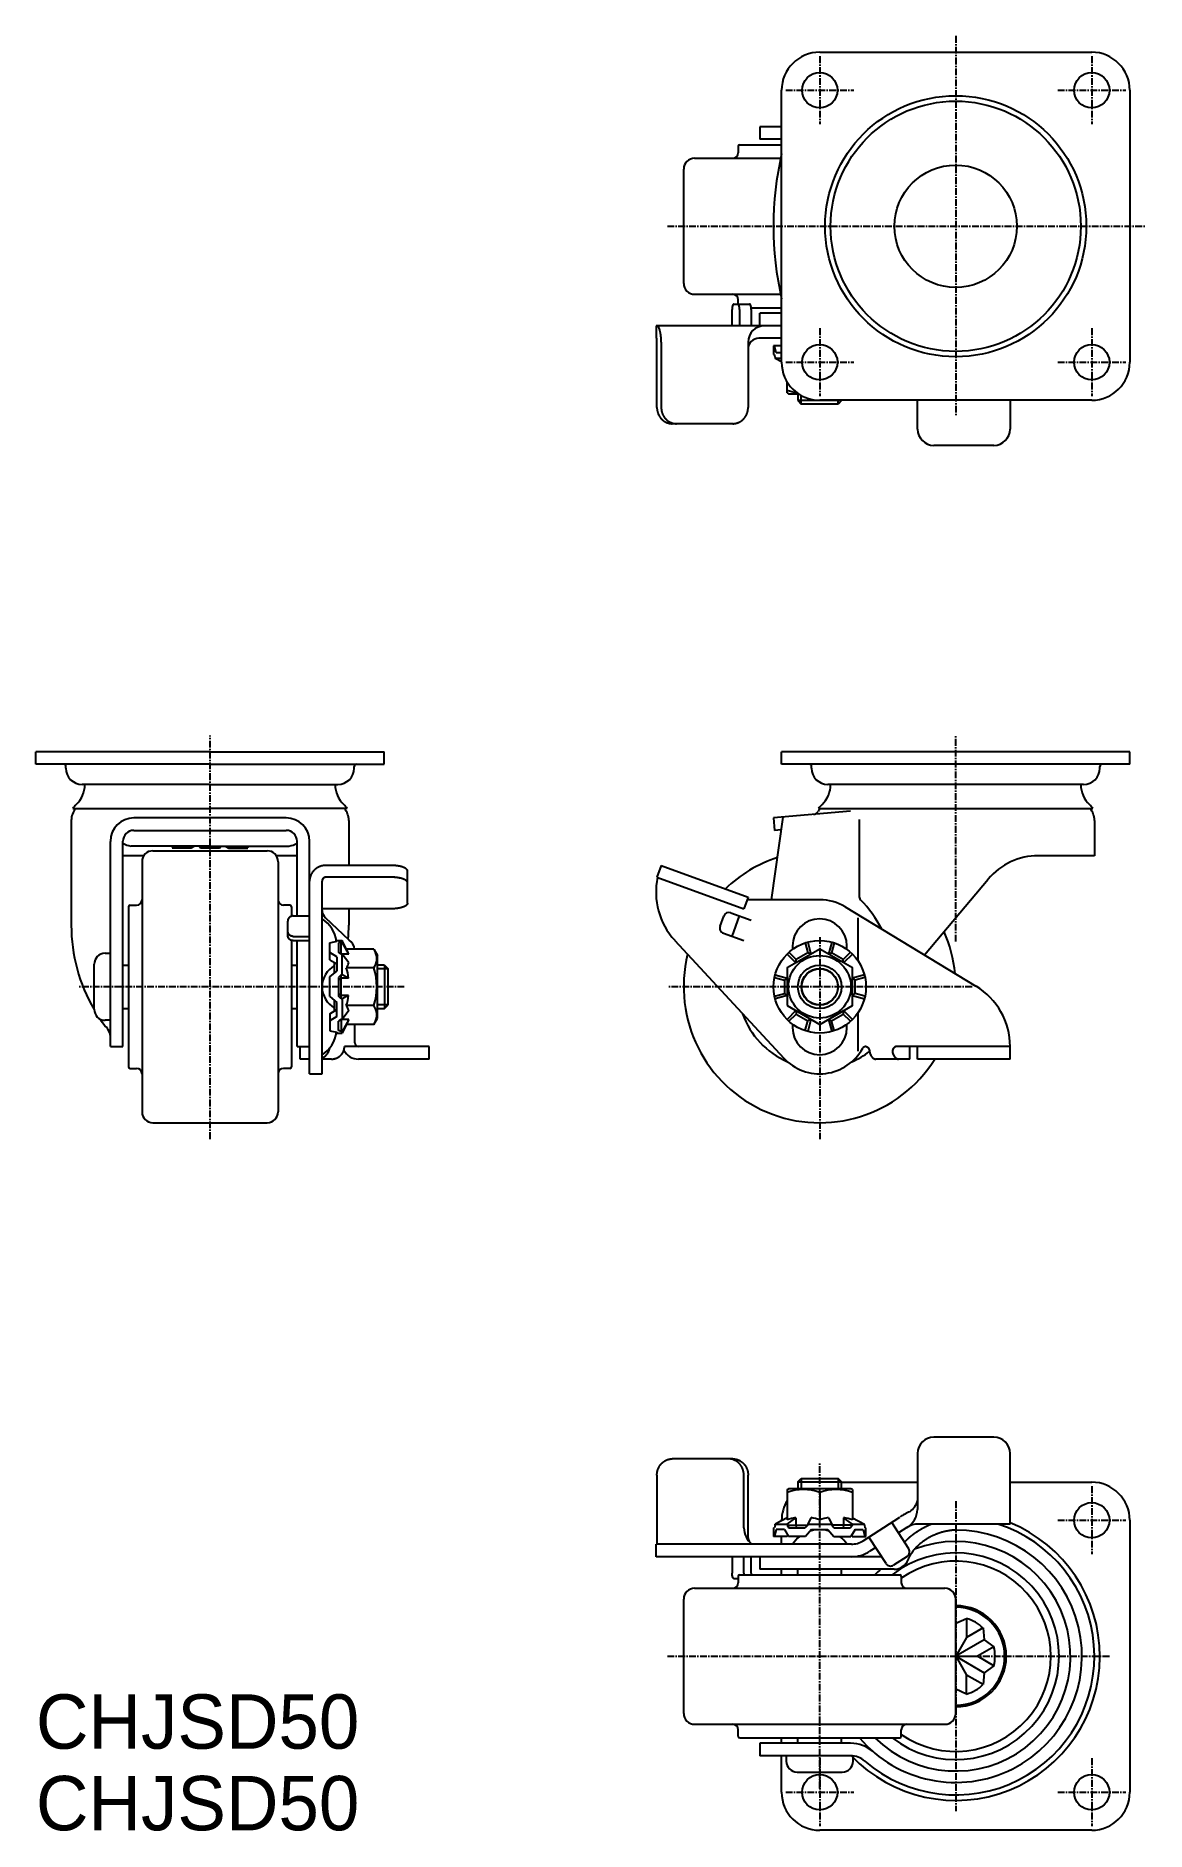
# Model space of a CAD drawing. Extents: x -3854 to -3650, y -478 to -148.
import ezdxf

# ---------------------------------------------------------------- set-up
doc = ezdxf.new("R2010")
doc.units = 0
doc.linetypes.add('CENTER', pattern=[2, 1.25, -0.25, 0.25, -0.25])
doc.layers.get('0').update_dxf_attribs({"linetype": 'CONTINUOUS'})
doc.layers.get('DEFPOINTS').update_dxf_attribs({"linetype": 'CONTINUOUS'})
doc.layers.add('CENTER', color=1, linetype='CENTER')

msp = doc.modelspace()

# ---------------------------------------------------------------- texts
at = {"color": 7, "linetype": 'CONTINUOUS'}
for p in [(-3853.77, -462.8), (-3853.77, -477.8)]:
    msp.add_text('CHJSD50', height=10, dxfattribs=at).set_placement(p)

# ---------------------------------------------------------------- linework, layer by layer
at = {"color": 7, "linetype": 'CONTINUOUS'}
for p, q in [((-3709.7, -150.88), (-3659.7, -150.88)), ((-3716.7, -207.88), (-3716.7, -157.88)), ((-3652.7, -157.88), (-3652.7, -207.88)), ((-3716.7, -164.58), (-3720.7, -164.58)), ((-3720.7, -164.58), (-3720.7, -166.88)), ((-3724.7, -168.18), (-3724.7, -169.38)), ((-3724.4, -167.88), (-3716.7, -167.88)), ((-3716.7, -166.88), (-3720.7, -166.88)), ((-3732.7, -170.38), (-3716.89, -170.38)), ((-3734.7, -193.38), (-3734.7, -172.38)), ((-3732.7, -195.38), (-3716.89, -195.38)), ((-3725.46, -197.18), (-3722.62, -197.18)), ((-3724.7, -197.18), (-3724.7, -196.38)), ((-3722.29, -197.88), (-3716.7, -197.88)), ((-3716.7, -201.18), (-3739.79, -201.18)), ((-3739.79, -201.18), (-3739.79, -203.48)), ((-3725.81, -201.18), (-3725.81, -198.18)), ((-3724.44, -198.18), (-3724.44, -201.18)), ((-3722.28, -198.18), (-3722.28, -201.18)), ((-3716.7, -198.88), (-3720.7, -198.88)), ((-3720.7, -201.18), (-3720.7, -198.88)), ((-3716.7, -201.18), (-3720.7, -201.18)), ((-3739.63, -203.48), (-3739.79, -203.48)), ((-3739.62, -216.18), (-3739.62, -204.18)), ((-3738.83, -204.18), (-3738.83, -216.18)), ((-3722.86, -204.18), (-3722.86, -216.18)), ((-3716.7, -203.48), (-3720.86, -203.48)), ((-3716.7, -204.87), (-3718.2, -204.87)), ((-3718.2, -204.87), (-3718.2, -206.47)), ((-3718.2, -206.47), (-3718.03, -206.47)), ((-3718.03, -206.47), (-3718.2, -206.47)), ((-3717.91, -206.97), (-3718.03, -206.47)), ((-3717.7, -206.17), (-3718.01, -204.87)), ((-3717.91, -206.97), (-3717.91, -207.17)), ((-3716.7, -207.17), (-3717.91, -207.17)), ((-3716.7, -207.82), (-3717.91, -207.17)), ((-3716.7, -206.17), (-3717.7, -206.17)), ((-3715.7, -213.52), (-3715.7, -211.49)), ((-3715.7, -213.52), (-3715.45, -213.67)), ((-3715.45, -213.67), (-3713.65, -213.67)), ((-3713.7, -213.67), (-3713.7, -214.94)), ((-3705.7, -214.94), (-3713.7, -214.94)), ((-3713.7, -214.94), (-3713.08, -215.57)), ((-3706.33, -215.57), (-3713.08, -215.57)), ((-3659.7, -214.88), (-3709.7, -214.88)), ((-3705.7, -214.94), (-3706.33, -215.57)), ((-3705.7, -214.94), (-3705.7, -214.88)), ((-3691.7, -220.18), (-3691.7, -214.88)), ((-3674.7, -214.88), (-3674.7, -220.18)), ((-3725.68, -219.18), (-3736.8, -219.18)), ((-3677.7, -223.18), (-3688.7, -223.18)), ((-3821.77, -279.51), (-3853.77, -279.51)), ((-3853.77, -281.81), (-3853.77, -279.51)), ((-3821.77, -279.51), (-3789.77, -279.51)), ((-3789.77, -281.81), (-3789.77, -279.51)), ((-3652.7, -279.51), (-3716.7, -279.51)), ((-3716.7, -281.81), (-3716.7, -279.51)), ((-3652.7, -281.81), (-3652.7, -279.51)), ((-3821.77, -281.81), (-3853.77, -281.81)), ((-3848.27, -282.51), (-3848.27, -282.21)), ((-3821.77, -281.81), (-3789.77, -281.81)), ((-3795.27, -282.51), (-3795.27, -282.21)), ((-3652.7, -281.81), (-3716.7, -281.81)), ((-3711.2, -282.51), (-3711.2, -282.21)), ((-3658.2, -282.51), (-3658.2, -282.21)), ((-3821.77, -285.51), (-3845.27, -285.51)), ((-3844.77, -285.51), (-3844.77, -285.56)), ((-3821.77, -285.51), (-3798.27, -285.51)), ((-3798.77, -285.51), (-3798.77, -285.56)), ((-3661.2, -285.51), (-3708.2, -285.51)), ((-3684.7, -285.51), (-3708.2, -285.51)), ((-3707.7, -285.51), (-3707.7, -285.56)), ((-3846.99, -289.91), (-3821.77, -289.91)), ((-3796.56, -289.91), (-3821.77, -289.91)), ((-3704.02, -290.43), (-3718.2, -291.67)), ((-3709.92, -289.91), (-3659.49, -289.91)), ((-3847.27, -292.12), (-3847.27, -311.38)), ((-3807.77, -291.67), (-3835.77, -291.67)), ((-3796.27, -292.12), (-3796.27, -300.4)), ((-3718.56, -306.71), (-3716.43, -291.51)), ((-3718.2, -291.67), (-3718, -293.96)), ((-3702.46, -291.96), (-3702.46, -306.01)), ((-3702.46, -292.12), (-3702.46, -306.01)), ((-3659.2, -292.12), (-3659.2, -298.62)), ((-3840.07, -333.71), (-3840.07, -295.97)), ((-3837.77, -333.71), (-3837.77, -295.96)), ((-3821.77, -296.83), (-3836.27, -296.83)), ((-3835.77, -293.96), (-3807.77, -293.96)), ((-3828.53, -296.83), (-3828.72, -297.23)), ((-3826.55, -296.83), (-3826.98, -297.23)), ((-3824.55, -296.83), (-3825.24, -297.23)), ((-3823.52, -297.23), (-3823.78, -296.83)), ((-3821.77, -296.83), (-3807.27, -296.83)), ((-3820.03, -297.23), (-3819.77, -296.83)), ((-3819, -296.83), (-3818.31, -297.23)), ((-3817, -296.83), (-3816.57, -297.23)), ((-3815.02, -296.83), (-3814.82, -297.23)), ((-3805.77, -309.68), (-3805.77, -295.96)), ((-3803.47, -338.71), (-3803.47, -295.97)), ((-3716.76, -293.85), (-3718, -293.96)), ((-3833.95, -298.62), (-3837.77, -298.62)), ((-3834.27, -299.71), (-3834.27, -345.71)), ((-3832.27, -297.71), (-3811.27, -297.71)), ((-3825.24, -297.23), (-3828.72, -297.23)), ((-3820.03, -297.23), (-3823.52, -297.23)), ((-3818.31, -297.23), (-3814.82, -297.23)), ((-3805.77, -298.62), (-3809.6, -298.62)), ((-3809.27, -299.71), (-3809.27, -345.71)), ((-3659.2, -298.62), (-3669.53, -298.62)), ((-3801.17, -338.71), (-3801.17, -303.3)), ((-3788.47, -300.4), (-3800.47, -300.4)), ((-3788.47, -302.56), (-3800.47, -302.56)), ((-3785.47, -307.35), (-3785.47, -301.43)), ((-3738.83, -300.4), (-3739.62, -302.56)), ((-3739.62, -302.56), (-3723.64, -308.37)), ((-3738.83, -300.4), (-3722.86, -306.21)), ((-3690.43, -316.85), (-3678.73, -302.9)), ((-3722.86, -306.21), (-3723.64, -308.37)), ((-3709.7, -306.71), (-3723.04, -306.71)), ((-3836.77, -308.01), (-3836.77, -337.41)), ((-3836.47, -307.71), (-3835.27, -307.71)), ((-3807.07, -307.71), (-3808.27, -307.71)), ((-3806.77, -308.01), (-3806.77, -309.72)), ((-3806.47, -309.68), (-3803.47, -309.68)), ((-3788.47, -308.37), (-3801.17, -308.37)), ((-3796.17, -314.13), (-3800.53, -310.02)), ((-3796.27, -308.37), (-3796.27, -311.38)), ((-3728, -311.58), (-3727.32, -309.7)), ((-3726.04, -309.1), (-3722.28, -310.47)), ((-3725.81, -313.44), (-3724.44, -309.68)), ((-3705.04, -308.01), (-3680.97, -322.59)), ((-3702.7, -310.01), (-3702.7, -317.88)), ((-3807.47, -313.29), (-3807.47, -310.62)), ((-3807.47, -313.44), (-3807.46, -313.44)), ((-3806.47, -313.44), (-3803.47, -313.44)), ((-3727.4, -312.86), (-3723.64, -314.23)), ((-3841.07, -316.56), (-3840.07, -316.56)), ((-3806.77, -314.18), (-3806.77, -337.41)), ((-3806.47, -314.23), (-3803.47, -314.23)), ((-3805.77, -333.71), (-3805.77, -314.23)), ((-3799.77, -314.61), (-3798.47, -314.34)), ((-3799.77, -317.76), (-3799.77, -314.61)), ((-3798.47, -317.22), (-3799.77, -316.41)), ((-3798.47, -314.21), (-3797.47, -314.21)), ((-3798.47, -314.34), (-3798.47, -314.21)), ((-3797.67, -314.5), (-3798.17, -314.64)), ((-3798.17, -314.64), (-3798.17, -316.35)), ((-3797.67, -316.7), (-3798.17, -316.35)), ((-3797.67, -316.7), (-3797.67, -314.5)), ((-3797.47, -314.5), (-3797.67, -314.5)), ((-3797.47, -316.7), (-3797.67, -316.7)), ((-3796.71, -315.78), (-3797.47, -314.21)), ((-3797.47, -314.21), (-3797.47, -314.5)), ((-3796.28, -316.71), (-3797.47, -314.5)), ((-3797.47, -320.51), (-3797.47, -316.7)), ((-3796.28, -318.31), (-3797.47, -316.7)), ((-3796.28, -316.71), (-3797.47, -316.71)), ((-3791.65, -315.78), (-3796.71, -315.78)), ((-3791.65, -315.78), (-3790.97, -316.96)), ((-3736.34, -314.17), (-3716.31, -335.82)), ((-3715.71, -316.7), (-3714.1, -318.31)), ((-3715.35, -316.35), (-3714.01, -317.69)), ((-3714.7, -315.21), (-3714.7, -315.83)), ((-3712.38, -314.64), (-3711.89, -316.47)), ((-3711.9, -314.5), (-3711.31, -316.71)), ((-3711.31, -316.71), (-3711.89, -316.47)), ((-3707.5, -314.5), (-3708.1, -316.71)), ((-3708.1, -316.71), (-3707.51, -316.47)), ((-3707.02, -314.64), (-3707.51, -316.47)), ((-3704.06, -316.35), (-3705.39, -317.69)), ((-3703.69, -316.7), (-3705.31, -318.31)), ((-3704.7, -315.83), (-3704.7, -315.21)), ((-3843.07, -326.86), (-3843.07, -318.56)), ((-3837.77, -318.71), (-3836.77, -318.71)), ((-3806.77, -318.71), (-3805.77, -318.71)), ((-3799.77, -317.76), (-3798.47, -318.5)), ((-3799.77, -320.9), (-3798.47, -319.82)), ((-3798.87, -320.15), (-3798.87, -318.27)), ((-3798.47, -317.22), (-3798.47, -319.82)), ((-3791.65, -319.24), (-3796.71, -319.24)), ((-3790.97, -328.46), (-3790.97, -316.96)), ((-3789.7, -318.71), (-3790.97, -318.71)), ((-3789.7, -318.71), (-3789.7, -326.71)), ((-3789.7, -318.71), (-3789.07, -319.33)), ((-3789.07, -319.33), (-3789.07, -326.08)), ((-3714.1, -318.31), (-3714.01, -317.69)), ((-3705.31, -318.31), (-3705.39, -317.69)), ((-3799.77, -324.51), (-3799.77, -320.9)), ((-3797.67, -320.51), (-3798.17, -320.99)), ((-3798.17, -320.99), (-3798.17, -324.42)), ((-3797.67, -321.1), (-3798.17, -321.48)), ((-3797.47, -320.51), (-3797.67, -320.51)), ((-3797.67, -324.91), (-3797.67, -320.51)), ((-3796.29, -321.1), (-3797.67, -321.1)), ((-3796.29, -321.1), (-3797.47, -320.51)), ((-3718.03, -320.99), (-3716.2, -321.48)), ((-3717.91, -320.51), (-3715.7, -321.1)), ((-3715.7, -321.1), (-3716.2, -321.48)), ((-3701.49, -320.51), (-3703.7, -321.1)), ((-3703.7, -321.1), (-3703.2, -321.48)), ((-3701.38, -320.99), (-3703.2, -321.48)), ((-3837.77, -326.71), (-3836.77, -326.71)), ((-3806.77, -326.71), (-3805.77, -326.71)), ((-3799.77, -324.51), (-3798.47, -325.59)), ((-3798.87, -327.14), (-3798.87, -325.26)), ((-3798.47, -328.19), (-3798.47, -325.59)), ((-3797.67, -324.31), (-3798.17, -323.93)), ((-3797.67, -324.91), (-3798.17, -324.42)), ((-3796.29, -324.31), (-3797.67, -324.31)), ((-3797.47, -324.91), (-3797.67, -324.91)), ((-3796.29, -324.31), (-3797.47, -324.91)), ((-3797.47, -324.91), (-3797.47, -328.72)), ((-3791.65, -326.17), (-3796.71, -326.17)), ((-3790.97, -326.71), (-3789.7, -326.71)), ((-3789.7, -326.71), (-3789.07, -326.08)), ((-3718.03, -324.42), (-3716.2, -323.93)), ((-3715.7, -324.31), (-3717.91, -324.91)), ((-3715.7, -324.31), (-3716.2, -323.93)), ((-3703.7, -324.31), (-3703.2, -323.93)), ((-3703.7, -324.31), (-3701.49, -324.91)), ((-3701.38, -324.42), (-3703.2, -323.93)), ((-3840.07, -328.86), (-3841.07, -328.86)), ((-3799.77, -327.66), (-3798.47, -326.91)), ((-3799.77, -327.66), (-3799.77, -330.8)), ((-3798.47, -328.19), (-3799.77, -329)), ((-3797.67, -328.72), (-3798.17, -329.06)), ((-3798.17, -330.77), (-3798.17, -329.06)), ((-3797.47, -328.72), (-3797.67, -328.72)), ((-3797.67, -328.72), (-3797.67, -330.92)), ((-3796.28, -327.1), (-3797.47, -328.72)), ((-3796.28, -328.71), (-3797.47, -328.71)), ((-3796.28, -328.71), (-3797.47, -330.92)), ((-3796.71, -329.63), (-3797.47, -331.21)), ((-3791.65, -329.63), (-3796.71, -329.63)), ((-3795.17, -333.01), (-3795.17, -329.63)), ((-3791.65, -329.63), (-3790.97, -328.46)), ((-3714.1, -327.1), (-3715.71, -328.72)), ((-3715.35, -329.06), (-3714.01, -327.72)), ((-3714.7, -329.58), (-3714.7, -330.21)), ((-3714.1, -327.1), (-3714.01, -327.72)), ((-3712.38, -330.77), (-3711.89, -328.95)), ((-3711.31, -328.71), (-3711.9, -330.92)), ((-3711.31, -328.71), (-3711.89, -328.95)), ((-3708.1, -328.71), (-3707.5, -330.92)), ((-3708.1, -328.71), (-3707.51, -328.95)), ((-3707.02, -330.77), (-3707.51, -328.95)), ((-3705.31, -327.1), (-3705.39, -327.72)), ((-3704.06, -329.06), (-3705.39, -327.72)), ((-3705.31, -327.1), (-3703.69, -328.72)), ((-3704.7, -330.21), (-3704.7, -329.58)), ((-3702.7, -327.53), (-3702.7, -334.53)), ((-3799.77, -330.8), (-3798.47, -331.07)), ((-3798.47, -331.07), (-3798.47, -331.21)), ((-3798.47, -331.21), (-3797.47, -331.21)), ((-3797.67, -330.92), (-3798.17, -330.77)), ((-3797.47, -330.92), (-3797.67, -330.92)), ((-3797.47, -331.21), (-3797.47, -330.92)), ((-3840.07, -333.71), (-3837.77, -333.71)), ((-3805.77, -333.71), (-3803.47, -333.71)), ((-3805.19, -336.01), (-3805.19, -333.71)), ((-3803.47, -336.01), (-3805.19, -336.01)), ((-3799.42, -336.01), (-3801.17, -336.01)), ((-3781.47, -333.71), (-3797.06, -333.71)), ((-3781.47, -336.01), (-3794.47, -336.01)), ((-3781.47, -336.01), (-3781.47, -333.71)), ((-3701.25, -333.71), (-3701.28, -333.71)), ((-3693.15, -336.01), (-3699.41, -336.01)), ((-3674.7, -333.71), (-3695.61, -333.71)), ((-3693.15, -336.01), (-3693.15, -333.71)), ((-3691.7, -336.01), (-3691.7, -333.71)), ((-3674.7, -336.01), (-3691.7, -336.01)), ((-3674.7, -336.01), (-3674.7, -333.71)), ((-3836.47, -337.71), (-3835.27, -337.71)), ((-3807.07, -337.71), (-3808.27, -337.71)), ((-3803.47, -338.71), (-3801.17, -338.71)), ((-3832.27, -347.71), (-3811.27, -347.71)), ((-3677.7, -405.5), (-3688.7, -405.5)), ((-3691.7, -408.5), (-3691.7, -418.81)), ((-3674.7, -421.5), (-3674.7, -408.5)), ((-3739.62, -412.5), (-3739.62, -424.5)), ((-3725.68, -409.5), (-3736.8, -409.5)), ((-3723.64, -422.2), (-3723.64, -412.5)), ((-3722.86, -424.02), (-3722.86, -412.5)), ((-3715.7, -415.15), (-3715.45, -415)), ((-3715.7, -415.15), (-3715.7, -420.74)), ((-3703.95, -415), (-3715.45, -415)), ((-3713.7, -413.73), (-3713.08, -413.1)), ((-3713.7, -413.73), (-3705.7, -413.73)), ((-3713.7, -413.73), (-3713.7, -415)), ((-3713.08, -413.1), (-3706.33, -413.1)), ((-3709.7, -415.68), (-3709.7, -420.74)), ((-3705.7, -413.73), (-3706.33, -413.1)), ((-3705.7, -415), (-3705.7, -413.73)), ((-3705.7, -413.8), (-3691.7, -413.8)), ((-3703.7, -415.15), (-3703.95, -415)), ((-3703.7, -415.15), (-3703.7, -420.74)), ((-3674.7, -413.8), (-3659.7, -413.8)), ((-3718.2, -422.2), (-3718.2, -423.8)), ((-3718.2, -422.2), (-3718.03, -422.2)), ((-3717.91, -421.7), (-3718.03, -422.2)), ((-3715.7, -420.32), (-3717.91, -421.5)), ((-3717.91, -421.7), (-3717.91, -421.5)), ((-3717.91, -421.5), (-3715.71, -421.5)), ((-3716.7, -420.85), (-3716.7, -420.8)), ((-3715.71, -421.5), (-3714.1, -420.32)), ((-3715.71, -421.7), (-3715.71, -421.5)), ((-3715.71, -421.7), (-3711.9, -421.7)), ((-3715.71, -421.7), (-3715.35, -422.2)), ((-3715.35, -422.2), (-3712.38, -422.2)), ((-3714.1, -420.32), (-3714.1, -421.7)), ((-3714.1, -421.7), (-3714.01, -422.2)), ((-3711.9, -421.7), (-3712.38, -422.2)), ((-3711.31, -420.32), (-3711.9, -421.5)), ((-3711.9, -421.5), (-3707.5, -421.5)), ((-3711.9, -421.5), (-3711.9, -421.7)), ((-3708.1, -420.32), (-3707.5, -421.5)), ((-3707.5, -421.5), (-3707.5, -421.7)), ((-3707.5, -421.7), (-3707.02, -422.2)), ((-3703.69, -421.7), (-3707.5, -421.7)), ((-3707.02, -422.2), (-3704.06, -422.2)), ((-3707.02, -422.2), (-3704.06, -422.2)), ((-3705.31, -421.7), (-3705.39, -422.2)), ((-3703.69, -421.5), (-3705.31, -420.32)), ((-3705.31, -420.32), (-3705.31, -421.7)), ((-3703.69, -421.7), (-3704.06, -422.2)), ((-3703.7, -420.32), (-3701.49, -421.5)), ((-3703.69, -421.5), (-3701.49, -421.5)), ((-3703.69, -421.7), (-3703.69, -421.5)), ((-3701.71, -424.57), (-3694.94, -420.2)), ((-3701.49, -421.7), (-3701.49, -421.5)), ((-3701.49, -421.7), (-3701.38, -422.2)), ((-3701.38, -422.2), (-3701.2, -422.2)), ((-3701.2, -422.2), (-3701.38, -422.2)), ((-3701.2, -423.8), (-3701.2, -422.2)), ((-3693.31, -426.05), (-3696.45, -421.18)), ((-3693.69, -422.14), (-3695.2, -423.11)), ((-3674.7, -421.5), (-3691.53, -421.5)), ((-3652.7, -420.8), (-3652.7, -470.8)), ((-3703.88, -425.2), (-3739.79, -425.2)), ((-3739.79, -427.5), (-3739.79, -425.2)), ((-3715.69, -423.8), (-3718.2, -423.8)), ((-3717.7, -422.5), (-3718.01, -423.8)), ((-3716.2, -422.5), (-3717.7, -422.5)), ((-3716.7, -425.2), (-3716.7, -423.8)), ((-3716.2, -422.5), (-3715.42, -423.8)), ((-3715.63, -423.45), (-3715.69, -423.8)), ((-3712.29, -423.8), (-3715.42, -423.8)), ((-3711.2, -422.5), (-3712.29, -423.8)), ((-3711.2, -422.5), (-3708.2, -422.5)), ((-3708.2, -422.5), (-3707.11, -423.8)), ((-3707.11, -423.8), (-3703.99, -423.8)), ((-3703.21, -422.5), (-3703.99, -423.8)), ((-3703.78, -423.45), (-3703.72, -423.8)), ((-3703.72, -423.8), (-3701.2, -423.8)), ((-3703.21, -422.5), (-3701.71, -422.5)), ((-3701.71, -422.5), (-3701.4, -423.8)), ((-3697.51, -428.76), (-3700.65, -423.88)), ((-3698.32, -427.5), (-3739.79, -427.5)), ((-3725.81, -427.5), (-3725.81, -430.5)), ((-3723.64, -430.5), (-3723.64, -427.5)), ((-3722.28, -430.5), (-3722.28, -427.5)), ((-3720.7, -427.5), (-3720.7, -429.8)), ((-3699.41, -425.82), (-3700.47, -426.5)), ((-3693.61, -427.44), (-3696.13, -429.06)), ((-3725.46, -431.5), (-3724.7, -431.5)), ((-3724.7, -431.1), (-3724.7, -432.3)), ((-3724.4, -430.8), (-3695, -430.8)), ((-3695.99, -429.8), (-3720.7, -429.8)), ((-3716.7, -430.8), (-3716.7, -429.8)), ((-3713.7, -430.8), (-3713.7, -429.8)), ((-3705.7, -430.8), (-3705.7, -429.8)), ((-3694.7, -431.1), (-3694.7, -432.3)), ((-3734.7, -456.3), (-3734.7, -435.3)), ((-3732.7, -433.3), (-3686.7, -433.3)), ((-3684.7, -456.3), (-3684.7, -435.3)), ((-3684.7, -439.73), (-3682.7, -438.85)), ((-3682.7, -438.85), (-3682.7, -442.34)), ((-3679.68, -440.6), (-3682.7, -442.34)), ((-3679.68, -440.6), (-3679.44, -442.76)), ((-3682.7, -442.34), (-3684.7, -445.8)), ((-3679.44, -442.76), (-3684.7, -445.8)), ((-3677.68, -444.06), (-3680.7, -445.8)), ((-3679.44, -442.76), (-3677.68, -444.06)), ((-3684.7, -445.8), (-3680.7, -445.8)), ((-3684.7, -445.8), (-3679.44, -448.84)), ((-3684.7, -445.8), (-3682.7, -449.27)), ((-3677.68, -447.55), (-3680.7, -445.8)), ((-3679.44, -448.84), (-3679.68, -451.01)), ((-3677.68, -447.55), (-3679.44, -448.84)), ((-3682.7, -452.75), (-3684.7, -451.88)), ((-3679.68, -451.01), (-3682.7, -449.27)), ((-3682.7, -452.75), (-3682.7, -449.27)), ((-3732.7, -458.3), (-3686.7, -458.3)), ((-3724.7, -460.5), (-3724.7, -459.3)), ((-3724.4, -460.8), (-3695, -460.8)), ((-3704.02, -461.8), (-3720.7, -461.8)), ((-3720.7, -461.8), (-3720.7, -464.1)), ((-3716.7, -461.8), (-3716.7, -460.8)), ((-3713.7, -461.8), (-3713.7, -460.8)), ((-3705.7, -461.8), (-3705.7, -460.8)), ((-3694.7, -460.5), (-3694.7, -459.3)), ((-3704.02, -464.1), (-3720.7, -464.1)), ((-3716.7, -464.1), (-3720.7, -464.1)), ((-3716.7, -470.8), (-3716.7, -464.1)), ((-3715.85, -464.1), (-3715.85, -465.1)), ((-3703.55, -465.1), (-3703.55, -464.1)), ((-3713.85, -467.1), (-3705.55, -467.1)), ((-3659.7, -477.8), (-3709.7, -477.8))]:
    msp.add_line(p, q, dxfattribs=at)
at = {"color": 3, "linetype": 'CONTINUOUS'}
for p, q in [((-3713.08, -215.57), (-3713.08, -214.02)), ((-3706.33, -215.57), (-3706.33, -214.88)), ((-3789.07, -319.38), (-3790.97, -319.38)), ((-3789.07, -326.03), (-3790.97, -326.03)), ((-3713.08, -413.1), (-3713.08, -415)), ((-3706.33, -413.1), (-3706.33, -415))]:
    msp.add_line(p, q, dxfattribs=at)
at = {"color": 7, "linetype": 'CONTINUOUS'}
msp.add_lwpolyline([(-3715.7, -326.17), (-3709.7, -329.63), (-3703.7, -326.17), (-3703.7, -319.24), (-3709.7, -315.78), (-3715.7, -319.24)], close=True, dxfattribs=at)
for points in [[(-3711.89, -316.47), (-3714.01, -317.69)], [(-3705.39, -317.69), (-3707.51, -316.47)], [(-3716.2, -321.48), (-3716.2, -323.93)], [(-3703.2, -323.93), (-3703.2, -321.48)], [(-3714.01, -327.72), (-3711.89, -328.95)], [(-3707.51, -328.95), (-3705.39, -327.72)]]:
    msp.add_lwpolyline(points, dxfattribs=at)
for points in [[(-3725.46, -197.18, 0), (-3725.47, -197.18, 0), (-3725.47, -197.18, 0), (-3725.48, -197.18, 0), (-3725.48, -197.18, 0), (-3725.48, -197.18, 0), (-3725.49, -197.19, 0), (-3725.49, -197.19, 0), (-3725.5, -197.19, 0), (-3725.5, -197.19, 0), (-3725.51, -197.19, 0), (-3725.51, -197.19, 0), (-3725.51, -197.19, 0), (-3725.52, -197.19, 0), (-3725.52, -197.2, 0), (-3725.53, -197.2, 0), (-3725.53, -197.2, 0), (-3725.53, -197.2, 0), (-3725.54, -197.21, 0), (-3725.54, -197.21, 0), (-3725.55, -197.21, 0), (-3725.55, -197.22, 0), (-3725.55, -197.22, 0), (-3725.56, -197.22, 0), (-3725.56, -197.23, 0), (-3725.57, -197.23, 0), (-3725.57, -197.23, 0), (-3725.57, -197.24, 0), (-3725.58, -197.24, 0), (-3725.58, -197.25, 0), (-3725.59, -197.25, 0), (-3725.59, -197.25, 0), (-3725.59, -197.26, 0), (-3725.6, -197.26, 0), (-3725.6, -197.27, 0), (-3725.61, -197.27, 0), (-3725.61, -197.28, 0), (-3725.61, -197.28, 0), (-3725.62, -197.29, 0), (-3725.62, -197.29, 0), (-3725.62, -197.3, 0), (-3725.63, -197.31, 0), (-3725.63, -197.31, 0), (-3725.64, -197.32, 0), (-3725.64, -197.32, 0), (-3725.64, -197.33, 0), (-3725.65, -197.34, 0), (-3725.65, -197.34, 0), (-3725.65, -197.35, 0), (-3725.66, -197.36, 0), (-3725.66, -197.37, 0), (-3725.66, -197.37, 0), (-3725.67, -197.38, 0), (-3725.67, -197.39, 0), (-3725.67, -197.39, 0), (-3725.68, -197.4, 0), (-3725.68, -197.41, 0), (-3725.68, -197.42, 0), (-3725.69, -197.43, 0), (-3725.69, -197.43, 0), (-3725.69, -197.44, 0), (-3725.7, -197.45, 0), (-3725.7, -197.46, 0), (-3725.7, -197.47, 0), (-3725.71, -197.47, 0), (-3725.71, -197.48, 0), (-3725.71, -197.49, 0), (-3725.71, -197.5, 0), (-3725.72, -197.51, 0), (-3725.72, -197.52, 0), (-3725.72, -197.53, 0), (-3725.73, -197.54, 0), (-3725.73, -197.55, 0), (-3725.73, -197.56, 0), (-3725.73, -197.57, 0), (-3725.74, -197.58, 0), (-3725.74, -197.59, 0), (-3725.74, -197.6, 0), (-3725.74, -197.61, 0), (-3725.75, -197.62, 0), (-3725.75, -197.63, 0), (-3725.75, -197.64, 0), (-3725.75, -197.65, 0), (-3725.75, -197.66, 0), (-3725.76, -197.67, 0), (-3725.76, -197.68, 0), (-3725.76, -197.69, 0), (-3725.76, -197.7, 0), (-3725.77, -197.71, 0), (-3725.77, -197.72, 0), (-3725.77, -197.73, 0), (-3725.77, -197.74, 0), (-3725.77, -197.75, 0), (-3725.77, -197.77, 0), (-3725.78, -197.78, 0), (-3725.78, -197.79, 0), (-3725.78, -197.8, 0), (-3725.78, -197.81, 0), (-3725.78, -197.82, 0), (-3725.78, -197.83, 0), (-3725.79, -197.85, 0), (-3725.79, -197.86, 0), (-3725.79, -197.87, 0), (-3725.79, -197.88, 0), (-3725.79, -197.89, 0), (-3725.79, -197.9, 0), (-3725.79, -197.92, 0), (-3725.79, -197.93, 0), (-3725.8, -197.94, 0), (-3725.8, -197.95, 0), (-3725.8, -197.96, 0), (-3725.8, -197.97, 0), (-3725.8, -197.99, 0), (-3725.8, -198, 0), (-3725.8, -198.01, 0), (-3725.8, -198.02, 0), (-3725.8, -198.04, 0), (-3725.8, -198.05, 0), (-3725.8, -198.06, 0), (-3725.8, -198.07, 0), (-3725.8, -198.09, 0), (-3725.8, -198.1, 0), (-3725.8, -198.11, 0), (-3725.81, -198.12, 0), (-3725.81, -198.13, 0), (-3725.81, -198.15, 0), (-3725.81, -198.16, 0), (-3725.81, -198.17, 0), (-3725.81, -198.18, 0)], [(-3724.44, -198.18, 0), (-3724.44, -198.17, 0), (-3724.44, -198.16, 0), (-3724.44, -198.15, 0), (-3724.44, -198.13, 0), (-3724.44, -198.12, 0), (-3724.44, -198.11, 0), (-3724.44, -198.1, 0), (-3724.44, -198.09, 0), (-3724.44, -198.07, 0), (-3724.44, -198.06, 0), (-3724.44, -198.05, 0), (-3724.44, -198.04, 0), (-3724.44, -198.02, 0), (-3724.44, -198.01, 0), (-3724.44, -198, 0), (-3724.44, -197.99, 0), (-3724.44, -197.97, 0), (-3724.45, -197.96, 0), (-3724.45, -197.95, 0), (-3724.45, -197.94, 0), (-3724.45, -197.93, 0), (-3724.45, -197.92, 0), (-3724.45, -197.9, 0), (-3724.45, -197.89, 0), (-3724.45, -197.88, 0), (-3724.45, -197.87, 0), (-3724.46, -197.86, 0), (-3724.46, -197.85, 0), (-3724.46, -197.83, 0), (-3724.46, -197.82, 0), (-3724.46, -197.81, 0), (-3724.46, -197.8, 0), (-3724.47, -197.79, 0), (-3724.47, -197.78, 0), (-3724.47, -197.77, 0), (-3724.47, -197.75, 0), (-3724.47, -197.74, 0), (-3724.47, -197.73, 0), (-3724.48, -197.72, 0), (-3724.48, -197.71, 0), (-3724.48, -197.7, 0), (-3724.48, -197.69, 0), (-3724.48, -197.68, 0), (-3724.49, -197.67, 0), (-3724.49, -197.66, 0), (-3724.49, -197.65, 0), (-3724.49, -197.64, 0), (-3724.5, -197.63, 0), (-3724.5, -197.62, 0), (-3724.5, -197.61, 0), (-3724.5, -197.6, 0), (-3724.5, -197.59, 0), (-3724.51, -197.58, 0), (-3724.51, -197.57, 0), (-3724.51, -197.56, 0), (-3724.52, -197.55, 0), (-3724.52, -197.54, 0), (-3724.52, -197.53, 0), (-3724.52, -197.52, 0), (-3724.53, -197.51, 0), (-3724.53, -197.5, 0), (-3724.53, -197.49, 0), (-3724.53, -197.48, 0), (-3724.54, -197.47, 0), (-3724.54, -197.47, 0), (-3724.54, -197.46, 0), (-3724.55, -197.45, 0), (-3724.55, -197.44, 0), (-3724.55, -197.43, 0), (-3724.56, -197.43, 0), (-3724.56, -197.42, 0), (-3724.56, -197.41, 0), (-3724.57, -197.4, 0), (-3724.57, -197.39, 0), (-3724.57, -197.39, 0), (-3724.58, -197.38, 0), (-3724.58, -197.37, 0), (-3724.58, -197.37, 0), (-3724.59, -197.36, 0), (-3724.59, -197.35, 0), (-3724.59, -197.34, 0), (-3724.6, -197.34, 0), (-3724.6, -197.33, 0), (-3724.6, -197.32, 0), (-3724.61, -197.32, 0), (-3724.61, -197.31, 0), (-3724.61, -197.31, 0), (-3724.62, -197.3, 0), (-3724.62, -197.29, 0), (-3724.63, -197.29, 0), (-3724.63, -197.28, 0), (-3724.63, -197.28, 0), (-3724.64, -197.27, 0), (-3724.64, -197.27, 0), (-3724.64, -197.26, 0), (-3724.65, -197.26, 0), (-3724.65, -197.25, 0), (-3724.66, -197.25, 0), (-3724.66, -197.25, 0), (-3724.66, -197.24, 0), (-3724.67, -197.24, 0), (-3724.67, -197.23, 0), (-3724.68, -197.23, 0), (-3724.68, -197.23, 0), (-3724.68, -197.22, 0), (-3724.69, -197.22, 0), (-3724.69, -197.22, 0), (-3724.7, -197.21, 0), (-3724.7, -197.21, 0), (-3724.7, -197.21, 0), (-3724.71, -197.2, 0), (-3724.71, -197.2, 0), (-3724.72, -197.2, 0), (-3724.72, -197.2, 0), (-3724.73, -197.19, 0), (-3724.73, -197.19, 0), (-3724.73, -197.19, 0), (-3724.74, -197.19, 0), (-3724.74, -197.19, 0), (-3724.75, -197.19, 0), (-3724.75, -197.19, 0), (-3724.75, -197.19, 0), (-3724.76, -197.18, 0), (-3724.76, -197.18, 0), (-3724.77, -197.18, 0), (-3724.77, -197.18, 0), (-3724.78, -197.18, 0), (-3724.78, -197.18, 0)], [(-3722.28, -198.18, 0), (-3722.28, -198.17, 0), (-3722.28, -198.16, 0), (-3722.28, -198.15, 0), (-3722.28, -198.13, 0), (-3722.28, -198.12, 0), (-3722.28, -198.11, 0), (-3722.28, -198.1, 0), (-3722.28, -198.09, 0), (-3722.28, -198.07, 0), (-3722.28, -198.06, 0), (-3722.28, -198.05, 0), (-3722.28, -198.04, 0), (-3722.28, -198.02, 0), (-3722.28, -198.01, 0), (-3722.28, -198, 0), (-3722.28, -197.99, 0), (-3722.28, -197.97, 0), (-3722.28, -197.96, 0), (-3722.29, -197.95, 0), (-3722.29, -197.94, 0), (-3722.29, -197.93, 0), (-3722.29, -197.92, 0), (-3722.29, -197.9, 0), (-3722.29, -197.89, 0), (-3722.29, -197.88, 0), (-3722.29, -197.87, 0), (-3722.29, -197.86, 0), (-3722.3, -197.85, 0), (-3722.3, -197.83, 0), (-3722.3, -197.82, 0), (-3722.3, -197.81, 0), (-3722.3, -197.8, 0), (-3722.3, -197.79, 0), (-3722.31, -197.78, 0), (-3722.31, -197.77, 0), (-3722.31, -197.75, 0), (-3722.31, -197.74, 0), (-3722.31, -197.73, 0), (-3722.31, -197.72, 0), (-3722.32, -197.71, 0), (-3722.32, -197.7, 0), (-3722.32, -197.69, 0), (-3722.32, -197.68, 0), (-3722.32, -197.67, 0), (-3722.33, -197.66, 0), (-3722.33, -197.65, 0), (-3722.33, -197.64, 0), (-3722.33, -197.63, 0), (-3722.34, -197.62, 0), (-3722.34, -197.61, 0), (-3722.34, -197.6, 0), (-3722.34, -197.59, 0), (-3722.35, -197.58, 0), (-3722.35, -197.57, 0), (-3722.35, -197.56, 0), (-3722.35, -197.55, 0), (-3722.36, -197.54, 0), (-3722.36, -197.53, 0), (-3722.36, -197.52, 0), (-3722.36, -197.51, 0), (-3722.37, -197.5, 0), (-3722.37, -197.49, 0), (-3722.37, -197.48, 0), (-3722.38, -197.47, 0), (-3722.38, -197.47, 0), (-3722.38, -197.46, 0), (-3722.39, -197.45, 0), (-3722.39, -197.44, 0), (-3722.39, -197.43, 0), (-3722.39, -197.43, 0), (-3722.4, -197.42, 0), (-3722.4, -197.41, 0), (-3722.4, -197.4, 0), (-3722.41, -197.39, 0), (-3722.41, -197.39, 0), (-3722.41, -197.38, 0), (-3722.42, -197.37, 0), (-3722.42, -197.37, 0), (-3722.42, -197.36, 0), (-3722.43, -197.35, 0), (-3722.43, -197.34, 0), (-3722.44, -197.34, 0), (-3722.44, -197.33, 0), (-3722.44, -197.32, 0), (-3722.45, -197.32, 0), (-3722.45, -197.31, 0), (-3722.45, -197.31, 0), (-3722.46, -197.3, 0), (-3722.46, -197.29, 0), (-3722.46, -197.29, 0), (-3722.47, -197.28, 0), (-3722.47, -197.28, 0), (-3722.48, -197.27, 0), (-3722.48, -197.27, 0), (-3722.48, -197.26, 0), (-3722.49, -197.26, 0), (-3722.49, -197.25, 0), (-3722.5, -197.25, 0), (-3722.5, -197.25, 0), (-3722.5, -197.24, 0), (-3722.51, -197.24, 0), (-3722.51, -197.23, 0), (-3722.52, -197.23, 0), (-3722.52, -197.23, 0), (-3722.52, -197.22, 0), (-3722.53, -197.22, 0), (-3722.53, -197.22, 0), (-3722.54, -197.21, 0), (-3722.54, -197.21, 0), (-3722.54, -197.21, 0), (-3722.55, -197.2, 0), (-3722.55, -197.2, 0), (-3722.56, -197.2, 0), (-3722.56, -197.2, 0), (-3722.56, -197.19, 0), (-3722.57, -197.19, 0), (-3722.57, -197.19, 0), (-3722.58, -197.19, 0), (-3722.58, -197.19, 0), (-3722.58, -197.19, 0), (-3722.59, -197.19, 0), (-3722.59, -197.19, 0), (-3722.6, -197.18, 0), (-3722.6, -197.18, 0), (-3722.61, -197.18, 0), (-3722.61, -197.18, 0), (-3722.61, -197.18, 0), (-3722.62, -197.18, 0)], [(-3738.83, -204.18, 0), (-3738.83, -204.15, 0), (-3738.83, -204.11, 0), (-3738.83, -204.07, 0), (-3738.83, -204.03, 0), (-3738.83, -204, 0), (-3738.83, -203.96, 0), (-3738.83, -203.93, 0), (-3738.84, -203.89, 0), (-3738.84, -203.85, 0), (-3738.84, -203.81, 0), (-3738.84, -203.78, 0), (-3738.84, -203.74, 0), (-3738.84, -203.71, 0), (-3738.84, -203.67, 0), (-3738.85, -203.63, 0), (-3738.85, -203.6, 0), (-3738.85, -203.56, 0), (-3738.85, -203.53, 0), (-3738.85, -203.49, 0), (-3738.86, -203.45, 0), (-3738.86, -203.42, 0), (-3738.86, -203.38, 0), (-3738.86, -203.35, 0), (-3738.87, -203.31, 0), (-3738.87, -203.28, 0), (-3738.87, -203.24, 0), (-3738.88, -203.21, 0), (-3738.88, -203.17, 0), (-3738.88, -203.14, 0), (-3738.89, -203.1, 0), (-3738.89, -203.07, 0), (-3738.89, -203.03, 0), (-3738.9, -203, 0), (-3738.9, -202.97, 0), (-3738.91, -202.93, 0), (-3738.91, -202.9, 0), (-3738.91, -202.87, 0), (-3738.92, -202.83, 0), (-3738.92, -202.8, 0), (-3738.93, -202.77, 0), (-3738.93, -202.74, 0), (-3738.94, -202.7, 0), (-3738.94, -202.67, 0), (-3738.95, -202.64, 0), (-3738.95, -202.61, 0), (-3738.96, -202.58, 0), (-3738.96, -202.55, 0), (-3738.97, -202.51, 0), (-3738.97, -202.49, 0), (-3738.98, -202.45, 0), (-3738.99, -202.43, 0), (-3738.99, -202.4, 0), (-3739, -202.37, 0), (-3739, -202.34, 0), (-3739.01, -202.31, 0), (-3739.02, -202.28, 0), (-3739.02, -202.25, 0), (-3739.03, -202.22, 0), (-3739.04, -202.19, 0), (-3739.04, -202.17, 0), (-3739.05, -202.14, 0), (-3739.06, -202.11, 0), (-3739.06, -202.09, 0), (-3739.07, -202.06, 0), (-3739.08, -202.03, 0), (-3739.08, -202.01, 0), (-3739.09, -201.98, 0), (-3739.1, -201.96, 0), (-3739.1, -201.93, 0), (-3739.11, -201.91, 0), (-3739.12, -201.89, 0), (-3739.13, -201.86, 0), (-3739.13, -201.84, 0), (-3739.14, -201.82, 0), (-3739.15, -201.79, 0), (-3739.16, -201.77, 0), (-3739.17, -201.75, 0), (-3739.17, -201.73, 0), (-3739.18, -201.71, 0), (-3739.19, -201.69, 0), (-3739.2, -201.67, 0), (-3739.21, -201.65, 0), (-3739.22, -201.63, 0), (-3739.22, -201.61, 0), (-3739.23, -201.59, 0), (-3739.24, -201.57, 0), (-3739.25, -201.55, 0), (-3739.26, -201.54, 0), (-3739.27, -201.52, 0), (-3739.28, -201.5, 0), (-3739.28, -201.49, 0), (-3739.29, -201.47, 0), (-3739.3, -201.45, 0), (-3739.31, -201.44, 0), (-3739.32, -201.43, 0), (-3739.33, -201.41, 0), (-3739.34, -201.4, 0), (-3739.35, -201.38, 0), (-3739.36, -201.37, 0), (-3739.37, -201.36, 0), (-3739.37, -201.34, 0), (-3739.38, -201.33, 0), (-3739.39, -201.32, 0), (-3739.4, -201.31, 0), (-3739.41, -201.3, 0), (-3739.42, -201.29, 0), (-3739.43, -201.28, 0), (-3739.44, -201.27, 0), (-3739.45, -201.26, 0), (-3739.46, -201.25, 0), (-3739.47, -201.25, 0), (-3739.48, -201.24, 0), (-3739.49, -201.23, 0), (-3739.5, -201.23, 0), (-3739.51, -201.22, 0), (-3739.52, -201.22, 0), (-3739.53, -201.21, 0), (-3739.54, -201.21, 0), (-3739.55, -201.2, 0), (-3739.56, -201.2, 0), (-3739.57, -201.19, 0), (-3739.57, -201.19, 0), (-3739.58, -201.19, 0), (-3739.59, -201.19, 0), (-3739.6, -201.19, 0), (-3739.61, -201.18, 0), (-3739.62, -201.18, 0), (-3739.63, -201.18, 0)], [(-3739.62, -204.18, 0), (-3739.62, -204.17, 0), (-3739.62, -204.16, 0), (-3739.62, -204.16, 0), (-3739.62, -204.15, 0), (-3739.62, -204.14, 0), (-3739.62, -204.13, 0), (-3739.62, -204.12, 0), (-3739.62, -204.11, 0), (-3739.62, -204.1, 0), (-3739.62, -204.1, 0), (-3739.62, -204.09, 0), (-3739.62, -204.08, 0), (-3739.62, -204.07, 0), (-3739.62, -204.06, 0), (-3739.62, -204.05, 0), (-3739.62, -204.05, 0), (-3739.62, -204.04, 0), (-3739.62, -204.03, 0), (-3739.62, -204.02, 0), (-3739.62, -204.01, 0), (-3739.62, -204, 0), (-3739.62, -204, 0), (-3739.62, -203.99, 0), (-3739.62, -203.98, 0), (-3739.62, -203.97, 0), (-3739.62, -203.96, 0), (-3739.62, -203.96, 0), (-3739.62, -203.95, 0), (-3739.62, -203.94, 0), (-3739.62, -203.93, 0), (-3739.62, -203.92, 0), (-3739.62, -203.91, 0), (-3739.62, -203.91, 0), (-3739.62, -203.9, 0), (-3739.62, -203.89, 0), (-3739.62, -203.88, 0), (-3739.62, -203.88, 0), (-3739.62, -203.87, 0), (-3739.62, -203.86, 0), (-3739.62, -203.85, 0), (-3739.62, -203.84, 0), (-3739.62, -203.84, 0), (-3739.62, -203.83, 0), (-3739.62, -203.82, 0), (-3739.62, -203.81, 0), (-3739.62, -203.81, 0), (-3739.62, -203.8, 0), (-3739.62, -203.79, 0), (-3739.62, -203.79, 0), (-3739.62, -203.78, 0), (-3739.62, -203.77, 0), (-3739.62, -203.77, 0), (-3739.62, -203.76, 0), (-3739.62, -203.75, 0), (-3739.62, -203.75, 0), (-3739.62, -203.74, 0), (-3739.62, -203.73, 0), (-3739.62, -203.72, 0), (-3739.62, -203.72, 0), (-3739.62, -203.71, 0), (-3739.62, -203.71, 0), (-3739.62, -203.7, 0), (-3739.62, -203.69, 0), (-3739.62, -203.69, 0), (-3739.62, -203.68, 0), (-3739.62, -203.68, 0), (-3739.62, -203.67, 0), (-3739.62, -203.66, 0), (-3739.62, -203.66, 0), (-3739.62, -203.65, 0), (-3739.62, -203.65, 0), (-3739.62, -203.64, 0), (-3739.62, -203.64, 0), (-3739.62, -203.63, 0), (-3739.62, -203.62, 0), (-3739.62, -203.62, 0), (-3739.62, -203.62, 0), (-3739.62, -203.61, 0), (-3739.62, -203.6, 0), (-3739.62, -203.6, 0), (-3739.62, -203.6, 0), (-3739.62, -203.59, 0), (-3739.62, -203.59, 0), (-3739.63, -203.58, 0), (-3739.63, -203.58, 0), (-3739.63, -203.57, 0), (-3739.63, -203.57, 0), (-3739.63, -203.56, 0), (-3739.63, -203.56, 0), (-3739.63, -203.56, 0), (-3739.63, -203.55, 0), (-3739.63, -203.55, 0), (-3739.63, -203.55, 0), (-3739.63, -203.54, 0), (-3739.63, -203.54, 0), (-3739.63, -203.54, 0), (-3739.63, -203.53, 0), (-3739.63, -203.53, 0), (-3739.63, -203.53, 0), (-3739.63, -203.52, 0), (-3739.63, -203.52, 0), (-3739.63, -203.52, 0), (-3739.63, -203.51, 0), (-3739.63, -203.51, 0), (-3739.63, -203.51, 0), (-3739.63, -203.51, 0), (-3739.63, -203.51, 0), (-3739.63, -203.5, 0), (-3739.63, -203.5, 0), (-3739.63, -203.5, 0), (-3739.63, -203.5, 0), (-3739.63, -203.5, 0), (-3739.63, -203.49, 0), (-3739.63, -203.49, 0), (-3739.63, -203.49, 0), (-3739.63, -203.49, 0), (-3739.63, -203.49, 0), (-3739.63, -203.49, 0), (-3739.63, -203.49, 0), (-3739.63, -203.49, 0), (-3739.63, -203.49, 0), (-3739.63, -203.48, 0), (-3739.63, -203.48, 0), (-3739.63, -203.48, 0), (-3739.63, -203.48, 0), (-3739.63, -203.48, 0), (-3739.63, -203.48, 0), (-3739.63, -203.48, 0)], [(-3739.62, -216.18, 0), (-3739.62, -216.22, 0), (-3739.62, -216.26, 0), (-3739.62, -216.29, 0), (-3739.61, -216.33, 0), (-3739.61, -216.37, 0), (-3739.61, -216.4, 0), (-3739.61, -216.44, 0), (-3739.6, -216.48, 0), (-3739.6, -216.51, 0), (-3739.6, -216.55, 0), (-3739.59, -216.59, 0), (-3739.59, -216.62, 0), (-3739.58, -216.66, 0), (-3739.58, -216.69, 0), (-3739.57, -216.73, 0), (-3739.56, -216.77, 0), (-3739.56, -216.8, 0), (-3739.55, -216.84, 0), (-3739.54, -216.88, 0), (-3739.53, -216.91, 0), (-3739.52, -216.95, 0), (-3739.52, -216.98, 0), (-3739.51, -217.02, 0), (-3739.5, -217.05, 0), (-3739.49, -217.09, 0), (-3739.48, -217.12, 0), (-3739.46, -217.16, 0), (-3739.45, -217.19, 0), (-3739.44, -217.23, 0), (-3739.43, -217.26, 0), (-3739.42, -217.3, 0), (-3739.4, -217.33, 0), (-3739.39, -217.37, 0), (-3739.38, -217.4, 0), (-3739.36, -217.43, 0), (-3739.35, -217.47, 0), (-3739.33, -217.5, 0), (-3739.32, -217.53, 0), (-3739.3, -217.56, 0), (-3739.28, -217.6, 0), (-3739.27, -217.63, 0), (-3739.25, -217.66, 0), (-3739.23, -217.69, 0), (-3739.22, -217.72, 0), (-3739.2, -217.76, 0), (-3739.18, -217.79, 0), (-3739.16, -217.82, 0), (-3739.14, -217.85, 0), (-3739.12, -217.88, 0), (-3739.1, -217.91, 0), (-3739.08, -217.94, 0), (-3739.06, -217.97, 0), (-3739.04, -218, 0), (-3739.02, -218.03, 0), (-3739, -218.06, 0), (-3738.98, -218.09, 0), (-3738.96, -218.11, 0), (-3738.93, -218.14, 0), (-3738.91, -218.17, 0), (-3738.89, -218.2, 0), (-3738.86, -218.22, 0), (-3738.84, -218.25, 0), (-3738.82, -218.28, 0), (-3738.79, -218.3, 0), (-3738.77, -218.33, 0), (-3738.74, -218.35, 0), (-3738.72, -218.38, 0), (-3738.69, -218.41, 0), (-3738.67, -218.43, 0), (-3738.64, -218.45, 0), (-3738.61, -218.48, 0), (-3738.59, -218.5, 0), (-3738.56, -218.53, 0), (-3738.53, -218.55, 0), (-3738.51, -218.57, 0), (-3738.48, -218.59, 0), (-3738.45, -218.61, 0), (-3738.42, -218.63, 0), (-3738.39, -218.66, 0), (-3738.36, -218.68, 0), (-3738.34, -218.7, 0), (-3738.31, -218.72, 0), (-3738.28, -218.74, 0), (-3738.25, -218.76, 0), (-3738.22, -218.77, 0), (-3738.19, -218.79, 0), (-3738.16, -218.81, 0), (-3738.13, -218.83, 0), (-3738.1, -218.84, 0), (-3738.07, -218.86, 0), (-3738.03, -218.88, 0), (-3738, -218.9, 0), (-3737.97, -218.91, 0), (-3737.94, -218.93, 0), (-3737.91, -218.94, 0), (-3737.88, -218.95, 0), (-3737.85, -218.97, 0), (-3737.81, -218.98, 0), (-3737.78, -219, 0), (-3737.75, -219.01, 0), (-3737.72, -219.02, 0), (-3737.68, -219.03, 0), (-3737.65, -219.04, 0), (-3737.62, -219.05, 0), (-3737.58, -219.06, 0), (-3737.55, -219.07, 0), (-3737.52, -219.08, 0), (-3737.48, -219.09, 0), (-3737.45, -219.1, 0), (-3737.42, -219.11, 0), (-3737.38, -219.12, 0), (-3737.35, -219.12, 0), (-3737.31, -219.13, 0), (-3737.28, -219.14, 0), (-3737.25, -219.14, 0), (-3737.21, -219.15, 0), (-3737.18, -219.16, 0), (-3737.14, -219.16, 0), (-3737.11, -219.16, 0), (-3737.07, -219.17, 0), (-3737.04, -219.17, 0), (-3737.01, -219.17, 0), (-3736.97, -219.18, 0), (-3736.94, -219.18, 0), (-3736.9, -219.18, 0), (-3736.87, -219.18, 0), (-3736.83, -219.18, 0), (-3736.8, -219.18, 0)], [(-3738.83, -216.18, 0), (-3738.83, -216.22, 0), (-3738.83, -216.26, 0), (-3738.83, -216.29, 0), (-3738.83, -216.33, 0), (-3738.83, -216.37, 0), (-3738.82, -216.4, 0), (-3738.82, -216.44, 0), (-3738.82, -216.48, 0), (-3738.81, -216.51, 0), (-3738.81, -216.55, 0), (-3738.81, -216.59, 0), (-3738.8, -216.62, 0), (-3738.79, -216.66, 0), (-3738.79, -216.69, 0), (-3738.78, -216.73, 0), (-3738.78, -216.77, 0), (-3738.77, -216.8, 0), (-3738.76, -216.84, 0), (-3738.75, -216.88, 0), (-3738.75, -216.91, 0), (-3738.74, -216.95, 0), (-3738.73, -216.98, 0), (-3738.72, -217.02, 0), (-3738.71, -217.05, 0), (-3738.7, -217.09, 0), (-3738.69, -217.12, 0), (-3738.68, -217.16, 0), (-3738.67, -217.19, 0), (-3738.65, -217.23, 0), (-3738.64, -217.26, 0), (-3738.63, -217.3, 0), (-3738.62, -217.33, 0), (-3738.6, -217.37, 0), (-3738.59, -217.4, 0), (-3738.57, -217.43, 0), (-3738.56, -217.47, 0), (-3738.55, -217.5, 0), (-3738.53, -217.53, 0), (-3738.51, -217.56, 0), (-3738.5, -217.6, 0), (-3738.48, -217.63, 0), (-3738.46, -217.66, 0), (-3738.45, -217.69, 0), (-3738.43, -217.72, 0), (-3738.41, -217.76, 0), (-3738.39, -217.79, 0), (-3738.37, -217.82, 0), (-3738.36, -217.85, 0), (-3738.34, -217.88, 0), (-3738.32, -217.91, 0), (-3738.3, -217.94, 0), (-3738.28, -217.97, 0), (-3738.26, -218, 0), (-3738.23, -218.03, 0), (-3738.21, -218.06, 0), (-3738.19, -218.09, 0), (-3738.17, -218.11, 0), (-3738.15, -218.14, 0), (-3738.12, -218.17, 0), (-3738.1, -218.2, 0), (-3738.08, -218.22, 0), (-3738.05, -218.25, 0), (-3738.03, -218.28, 0), (-3738.01, -218.3, 0), (-3737.98, -218.33, 0), (-3737.96, -218.35, 0), (-3737.93, -218.38, 0), (-3737.9, -218.41, 0), (-3737.88, -218.43, 0), (-3737.85, -218.45, 0), (-3737.83, -218.48, 0), (-3737.8, -218.5, 0), (-3737.77, -218.53, 0), (-3737.75, -218.55, 0), (-3737.72, -218.57, 0), (-3737.69, -218.59, 0), (-3737.66, -218.61, 0), (-3737.63, -218.63, 0), (-3737.61, -218.66, 0), (-3737.58, -218.68, 0), (-3737.55, -218.7, 0), (-3737.52, -218.72, 0), (-3737.49, -218.74, 0), (-3737.46, -218.76, 0), (-3737.43, -218.77, 0), (-3737.4, -218.79, 0), (-3737.37, -218.81, 0), (-3737.34, -218.83, 0), (-3737.31, -218.84, 0), (-3737.28, -218.86, 0), (-3737.25, -218.88, 0), (-3737.22, -218.9, 0), (-3737.19, -218.91, 0), (-3737.15, -218.93, 0), (-3737.12, -218.94, 0), (-3737.09, -218.95, 0), (-3737.06, -218.97, 0), (-3737.03, -218.98, 0), (-3736.99, -219, 0), (-3736.96, -219.01, 0), (-3736.93, -219.02, 0), (-3736.9, -219.03, 0), (-3736.86, -219.04, 0), (-3736.83, -219.05, 0), (-3736.8, -219.06, 0), (-3736.76, -219.07, 0), (-3736.73, -219.08, 0), (-3736.7, -219.09, 0), (-3736.66, -219.1, 0), (-3736.63, -219.11, 0), (-3736.6, -219.12, 0), (-3736.56, -219.12, 0), (-3736.53, -219.13, 0), (-3736.49, -219.14, 0), (-3736.46, -219.14, 0), (-3736.43, -219.15, 0), (-3736.39, -219.16, 0), (-3736.36, -219.16, 0), (-3736.32, -219.16, 0), (-3736.29, -219.17, 0), (-3736.25, -219.17, 0), (-3736.22, -219.17, 0), (-3736.18, -219.18, 0), (-3736.15, -219.18, 0), (-3736.12, -219.18, 0), (-3736.08, -219.18, 0), (-3736.05, -219.18, 0), (-3736.01, -219.18, 0)], [(-3725.68, -219.18, 0), (-3725.64, -219.18, 0), (-3725.61, -219.18, 0), (-3725.57, -219.18, 0), (-3725.54, -219.18, 0), (-3725.5, -219.18, 0), (-3725.47, -219.17, 0), (-3725.43, -219.17, 0), (-3725.4, -219.17, 0), (-3725.36, -219.16, 0), (-3725.33, -219.16, 0), (-3725.3, -219.16, 0), (-3725.26, -219.15, 0), (-3725.23, -219.14, 0), (-3725.19, -219.14, 0), (-3725.16, -219.13, 0), (-3725.13, -219.12, 0), (-3725.09, -219.12, 0), (-3725.06, -219.11, 0), (-3725.02, -219.1, 0), (-3724.99, -219.09, 0), (-3724.96, -219.08, 0), (-3724.92, -219.07, 0), (-3724.89, -219.06, 0), (-3724.86, -219.05, 0), (-3724.82, -219.04, 0), (-3724.79, -219.03, 0), (-3724.76, -219.02, 0), (-3724.73, -219.01, 0), (-3724.69, -219, 0), (-3724.66, -218.98, 0), (-3724.63, -218.97, 0), (-3724.6, -218.95, 0), (-3724.56, -218.94, 0), (-3724.53, -218.93, 0), (-3724.5, -218.91, 0), (-3724.47, -218.9, 0), (-3724.44, -218.88, 0), (-3724.41, -218.86, 0), (-3724.38, -218.84, 0), (-3724.35, -218.83, 0), (-3724.32, -218.81, 0), (-3724.29, -218.79, 0), (-3724.26, -218.77, 0), (-3724.23, -218.76, 0), (-3724.2, -218.74, 0), (-3724.17, -218.72, 0), (-3724.14, -218.7, 0), (-3724.11, -218.68, 0), (-3724.08, -218.66, 0), (-3724.05, -218.63, 0), (-3724.02, -218.61, 0), (-3724, -218.59, 0), (-3723.97, -218.57, 0), (-3723.94, -218.55, 0), (-3723.91, -218.53, 0), (-3723.89, -218.5, 0), (-3723.86, -218.48, 0), (-3723.83, -218.45, 0), (-3723.81, -218.43, 0), (-3723.78, -218.41, 0), (-3723.76, -218.38, 0), (-3723.73, -218.35, 0), (-3723.71, -218.33, 0), (-3723.68, -218.3, 0), (-3723.66, -218.28, 0), (-3723.63, -218.25, 0), (-3723.61, -218.22, 0), (-3723.59, -218.2, 0), (-3723.56, -218.17, 0), (-3723.54, -218.14, 0), (-3723.52, -218.11, 0), (-3723.5, -218.09, 0), (-3723.47, -218.06, 0), (-3723.45, -218.03, 0), (-3723.43, -218, 0), (-3723.41, -217.97, 0), (-3723.39, -217.94, 0), (-3723.37, -217.91, 0), (-3723.35, -217.88, 0), (-3723.33, -217.85, 0), (-3723.31, -217.82, 0), (-3723.29, -217.79, 0), (-3723.28, -217.76, 0), (-3723.26, -217.72, 0), (-3723.24, -217.69, 0), (-3723.22, -217.66, 0), (-3723.21, -217.63, 0), (-3723.19, -217.6, 0), (-3723.17, -217.56, 0), (-3723.16, -217.53, 0), (-3723.14, -217.5, 0), (-3723.13, -217.47, 0), (-3723.11, -217.43, 0), (-3723.1, -217.4, 0), (-3723.08, -217.37, 0), (-3723.07, -217.33, 0), (-3723.06, -217.3, 0), (-3723.04, -217.26, 0), (-3723.03, -217.23, 0), (-3723.02, -217.19, 0), (-3723.01, -217.16, 0), (-3723, -217.12, 0), (-3722.99, -217.09, 0), (-3722.98, -217.05, 0), (-3722.97, -217.02, 0), (-3722.96, -216.98, 0), (-3722.95, -216.95, 0), (-3722.94, -216.91, 0), (-3722.93, -216.88, 0), (-3722.92, -216.84, 0), (-3722.92, -216.8, 0), (-3722.91, -216.77, 0), (-3722.9, -216.73, 0), (-3722.9, -216.69, 0), (-3722.89, -216.66, 0), (-3722.89, -216.62, 0), (-3722.88, -216.59, 0), (-3722.88, -216.55, 0), (-3722.87, -216.51, 0), (-3722.87, -216.48, 0), (-3722.87, -216.44, 0), (-3722.86, -216.4, 0), (-3722.86, -216.37, 0), (-3722.86, -216.33, 0), (-3722.86, -216.29, 0), (-3722.86, -216.26, 0), (-3722.86, -216.22, 0), (-3722.86, -216.18, 0)], [(-3800.47, -300.4, 0), (-3800.51, -300.4, 0), (-3800.55, -300.4, 0), (-3800.58, -300.4, 0), (-3800.62, -300.4, 0), (-3800.66, -300.4, 0), (-3800.7, -300.41, 0), (-3800.73, -300.41, 0), (-3800.77, -300.41, 0), (-3800.81, -300.42, 0), (-3800.84, -300.42, 0), (-3800.88, -300.43, 0), (-3800.91, -300.43, 0), (-3800.95, -300.44, 0), (-3800.99, -300.44, 0), (-3801.02, -300.45, 0), (-3801.06, -300.45, 0), (-3801.1, -300.46, 0), (-3801.13, -300.47, 0), (-3801.17, -300.48, 0), (-3801.2, -300.49, 0), (-3801.24, -300.5, 0), (-3801.27, -300.5, 0), (-3801.31, -300.51, 0), (-3801.35, -300.52, 0), (-3801.38, -300.53, 0), (-3801.42, -300.55, 0), (-3801.45, -300.56, 0), (-3801.49, -300.57, 0), (-3801.52, -300.58, 0), (-3801.55, -300.59, 0), (-3801.59, -300.61, 0), (-3801.62, -300.62, 0), (-3801.66, -300.63, 0), (-3801.69, -300.65, 0), (-3801.72, -300.66, 0), (-3801.76, -300.68, 0), (-3801.79, -300.69, 0), (-3801.82, -300.71, 0), (-3801.86, -300.73, 0), (-3801.89, -300.74, 0), (-3801.92, -300.76, 0), (-3801.95, -300.78, 0), (-3801.99, -300.79, 0), (-3802.02, -300.81, 0), (-3802.05, -300.83, 0), (-3802.08, -300.85, 0), (-3802.11, -300.87, 0), (-3802.14, -300.89, 0), (-3802.17, -300.91, 0), (-3802.2, -300.93, 0), (-3802.23, -300.95, 0), (-3802.26, -300.97, 0), (-3802.29, -300.99, 0), (-3802.32, -301.01, 0), (-3802.35, -301.04, 0), (-3802.38, -301.06, 0), (-3802.41, -301.08, 0), (-3802.43, -301.1, 0), (-3802.46, -301.13, 0), (-3802.49, -301.15, 0), (-3802.52, -301.17, 0), (-3802.54, -301.2, 0), (-3802.57, -301.22, 0), (-3802.6, -301.25, 0), (-3802.62, -301.27, 0), (-3802.65, -301.3, 0), (-3802.67, -301.32, 0), (-3802.7, -301.35, 0), (-3802.72, -301.38, 0), (-3802.75, -301.4, 0), (-3802.77, -301.43, 0), (-3802.79, -301.46, 0), (-3802.82, -301.49, 0), (-3802.84, -301.51, 0), (-3802.86, -301.54, 0), (-3802.88, -301.57, 0), (-3802.91, -301.6, 0), (-3802.93, -301.63, 0), (-3802.95, -301.66, 0), (-3802.97, -301.69, 0), (-3802.99, -301.72, 0), (-3803.01, -301.75, 0), (-3803.03, -301.78, 0), (-3803.05, -301.81, 0), (-3803.07, -301.84, 0), (-3803.08, -301.87, 0), (-3803.1, -301.9, 0), (-3803.12, -301.93, 0), (-3803.14, -301.96, 0), (-3803.15, -302, 0), (-3803.17, -302.03, 0), (-3803.19, -302.06, 0), (-3803.2, -302.09, 0), (-3803.22, -302.12, 0), (-3803.23, -302.16, 0), (-3803.25, -302.19, 0), (-3803.26, -302.22, 0), (-3803.27, -302.26, 0), (-3803.29, -302.29, 0), (-3803.3, -302.32, 0), (-3803.31, -302.36, 0), (-3803.32, -302.39, 0), (-3803.33, -302.42, 0), (-3803.35, -302.46, 0), (-3803.36, -302.49, 0), (-3803.37, -302.53, 0), (-3803.38, -302.56, 0), (-3803.38, -302.6, 0), (-3803.39, -302.63, 0), (-3803.4, -302.66, 0), (-3803.41, -302.7, 0), (-3803.42, -302.73, 0), (-3803.42, -302.77, 0), (-3803.43, -302.8, 0), (-3803.44, -302.84, 0), (-3803.44, -302.87, 0), (-3803.45, -302.91, 0), (-3803.45, -302.94, 0), (-3803.46, -302.98, 0), (-3803.46, -303.01, 0), (-3803.46, -303.05, 0), (-3803.47, -303.09, 0), (-3803.47, -303.12, 0), (-3803.47, -303.16, 0), (-3803.47, -303.19, 0), (-3803.47, -303.23, 0), (-3803.47, -303.26, 0), (-3803.47, -303.3, 0)], [(-3800.47, -302.56, 0), (-3800.48, -302.56, 0), (-3800.49, -302.56, 0), (-3800.5, -302.56, 0), (-3800.51, -302.56, 0), (-3800.52, -302.56, 0), (-3800.53, -302.56, 0), (-3800.53, -302.56, 0), (-3800.54, -302.56, 0), (-3800.55, -302.56, 0), (-3800.56, -302.57, 0), (-3800.57, -302.57, 0), (-3800.58, -302.57, 0), (-3800.59, -302.57, 0), (-3800.59, -302.57, 0), (-3800.6, -302.57, 0), (-3800.61, -302.57, 0), (-3800.62, -302.58, 0), (-3800.63, -302.58, 0), (-3800.64, -302.58, 0), (-3800.64, -302.58, 0), (-3800.65, -302.58, 0), (-3800.66, -302.59, 0), (-3800.67, -302.59, 0), (-3800.68, -302.59, 0), (-3800.69, -302.6, 0), (-3800.69, -302.6, 0), (-3800.7, -302.6, 0), (-3800.71, -302.6, 0), (-3800.72, -302.61, 0), (-3800.73, -302.61, 0), (-3800.73, -302.61, 0), (-3800.74, -302.62, 0), (-3800.75, -302.62, 0), (-3800.76, -302.62, 0), (-3800.77, -302.63, 0), (-3800.77, -302.63, 0), (-3800.78, -302.63, 0), (-3800.79, -302.64, 0), (-3800.8, -302.64, 0), (-3800.8, -302.65, 0), (-3800.81, -302.65, 0), (-3800.82, -302.66, 0), (-3800.83, -302.66, 0), (-3800.83, -302.67, 0), (-3800.84, -302.67, 0), (-3800.85, -302.68, 0), (-3800.86, -302.68, 0), (-3800.86, -302.69, 0), (-3800.87, -302.69, 0), (-3800.88, -302.69, 0), (-3800.88, -302.7, 0), (-3800.89, -302.71, 0), (-3800.9, -302.71, 0), (-3800.91, -302.72, 0), (-3800.91, -302.72, 0), (-3800.92, -302.73, 0), (-3800.93, -302.73, 0), (-3800.93, -302.74, 0), (-3800.94, -302.75, 0), (-3800.94, -302.75, 0), (-3800.95, -302.76, 0), (-3800.96, -302.76, 0), (-3800.96, -302.77, 0), (-3800.97, -302.78, 0), (-3800.98, -302.78, 0), (-3800.98, -302.79, 0), (-3800.99, -302.8, 0), (-3800.99, -302.8, 0), (-3801, -302.81, 0), (-3801, -302.82, 0), (-3801.01, -302.82, 0), (-3801.02, -302.83, 0), (-3801.02, -302.84, 0), (-3801.03, -302.85, 0), (-3801.03, -302.85, 0), (-3801.04, -302.86, 0), (-3801.04, -302.87, 0), (-3801.05, -302.87, 0), (-3801.05, -302.88, 0), (-3801.06, -302.89, 0), (-3801.06, -302.9, 0), (-3801.07, -302.9, 0), (-3801.07, -302.91, 0), (-3801.07, -302.92, 0), (-3801.08, -302.93, 0), (-3801.08, -302.94, 0), (-3801.09, -302.94, 0), (-3801.09, -302.95, 0), (-3801.1, -302.96, 0), (-3801.1, -302.97, 0), (-3801.1, -302.98, 0), (-3801.11, -302.98, 0), (-3801.11, -302.99, 0), (-3801.11, -303, 0), (-3801.12, -303.01, 0), (-3801.12, -303.02, 0), (-3801.12, -303.02, 0), (-3801.13, -303.03, 0), (-3801.13, -303.04, 0), (-3801.13, -303.05, 0), (-3801.14, -303.06, 0), (-3801.14, -303.07, 0), (-3801.14, -303.08, 0), (-3801.14, -303.08, 0), (-3801.15, -303.09, 0), (-3801.15, -303.1, 0), (-3801.15, -303.11, 0), (-3801.15, -303.12, 0), (-3801.16, -303.13, 0), (-3801.16, -303.14, 0), (-3801.16, -303.15, 0), (-3801.16, -303.15, 0), (-3801.16, -303.16, 0), (-3801.16, -303.17, 0), (-3801.17, -303.18, 0), (-3801.17, -303.19, 0), (-3801.17, -303.2, 0), (-3801.17, -303.21, 0), (-3801.17, -303.22, 0), (-3801.17, -303.23, 0), (-3801.17, -303.24, 0), (-3801.17, -303.25, 0), (-3801.17, -303.25, 0), (-3801.17, -303.26, 0), (-3801.17, -303.27, 0), (-3801.17, -303.28, 0), (-3801.17, -303.29, 0), (-3801.17, -303.3, 0)], [(-3785.47, -301.43, 0), (-3785.47, -301.41, 0), (-3785.48, -301.4, 0), (-3785.48, -301.39, 0), (-3785.48, -301.38, 0), (-3785.48, -301.36, 0), (-3785.48, -301.35, 0), (-3785.49, -301.34, 0), (-3785.49, -301.32, 0), (-3785.49, -301.31, 0), (-3785.5, -301.3, 0), (-3785.5, -301.29, 0), (-3785.51, -301.27, 0), (-3785.51, -301.26, 0), (-3785.52, -301.25, 0), (-3785.53, -301.24, 0), (-3785.53, -301.23, 0), (-3785.54, -301.21, 0), (-3785.55, -301.2, 0), (-3785.56, -301.19, 0), (-3785.56, -301.18, 0), (-3785.57, -301.16, 0), (-3785.58, -301.15, 0), (-3785.59, -301.14, 0), (-3785.6, -301.13, 0), (-3785.61, -301.12, 0), (-3785.63, -301.1, 0), (-3785.64, -301.09, 0), (-3785.65, -301.08, 0), (-3785.66, -301.07, 0), (-3785.68, -301.06, 0), (-3785.69, -301.04, 0), (-3785.7, -301.03, 0), (-3785.72, -301.02, 0), (-3785.73, -301.01, 0), (-3785.75, -301, 0), (-3785.76, -300.99, 0), (-3785.78, -300.98, 0), (-3785.79, -300.96, 0), (-3785.81, -300.95, 0), (-3785.83, -300.94, 0), (-3785.85, -300.93, 0), (-3785.86, -300.92, 0), (-3785.88, -300.91, 0), (-3785.9, -300.9, 0), (-3785.92, -300.89, 0), (-3785.94, -300.88, 0), (-3785.96, -300.87, 0), (-3785.98, -300.86, 0), (-3786, -300.85, 0), (-3786.02, -300.83, 0), (-3786.04, -300.82, 0), (-3786.06, -300.81, 0), (-3786.09, -300.8, 0), (-3786.11, -300.79, 0), (-3786.13, -300.78, 0), (-3786.16, -300.77, 0), (-3786.18, -300.76, 0), (-3786.2, -300.75, 0), (-3786.23, -300.75, 0), (-3786.25, -300.74, 0), (-3786.28, -300.73, 0), (-3786.3, -300.72, 0), (-3786.33, -300.71, 0), (-3786.35, -300.7, 0), (-3786.38, -300.69, 0), (-3786.41, -300.68, 0), (-3786.43, -300.67, 0), (-3786.46, -300.67, 0), (-3786.49, -300.66, 0), (-3786.51, -300.65, 0), (-3786.54, -300.64, 0), (-3786.57, -300.63, 0), (-3786.6, -300.62, 0), (-3786.63, -300.62, 0), (-3786.66, -300.61, 0), (-3786.69, -300.6, 0), (-3786.72, -300.59, 0), (-3786.75, -300.59, 0), (-3786.78, -300.58, 0), (-3786.81, -300.57, 0), (-3786.84, -300.56, 0), (-3786.87, -300.56, 0), (-3786.9, -300.55, 0), (-3786.93, -300.55, 0), (-3786.96, -300.54, 0), (-3787, -300.53, 0), (-3787.03, -300.53, 0), (-3787.06, -300.52, 0), (-3787.09, -300.51, 0), (-3787.13, -300.51, 0), (-3787.16, -300.5, 0), (-3787.19, -300.5, 0), (-3787.23, -300.49, 0), (-3787.26, -300.49, 0), (-3787.29, -300.48, 0), (-3787.33, -300.48, 0), (-3787.36, -300.47, 0), (-3787.39, -300.47, 0), (-3787.43, -300.46, 0), (-3787.46, -300.46, 0), (-3787.5, -300.45, 0), (-3787.53, -300.45, 0), (-3787.57, -300.45, 0), (-3787.6, -300.44, 0), (-3787.64, -300.44, 0), (-3787.67, -300.44, 0), (-3787.71, -300.43, 0), (-3787.75, -300.43, 0), (-3787.78, -300.43, 0), (-3787.82, -300.42, 0), (-3787.85, -300.42, 0), (-3787.89, -300.42, 0), (-3787.93, -300.42, 0), (-3787.96, -300.41, 0), (-3788, -300.41, 0), (-3788.03, -300.41, 0), (-3788.07, -300.41, 0), (-3788.11, -300.41, 0), (-3788.14, -300.4, 0), (-3788.18, -300.4, 0), (-3788.22, -300.4, 0), (-3788.25, -300.4, 0), (-3788.29, -300.4, 0), (-3788.33, -300.4, 0), (-3788.36, -300.4, 0), (-3788.4, -300.4, 0), (-3788.44, -300.4, 0), (-3788.47, -300.4, 0)], [(-3785.47, -303.59, 0), (-3785.47, -303.57, 0), (-3785.48, -303.56, 0), (-3785.48, -303.55, 0), (-3785.48, -303.54, 0), (-3785.48, -303.52, 0), (-3785.48, -303.51, 0), (-3785.49, -303.5, 0), (-3785.49, -303.49, 0), (-3785.49, -303.47, 0), (-3785.5, -303.46, 0), (-3785.5, -303.45, 0), (-3785.51, -303.44, 0), (-3785.51, -303.42, 0), (-3785.52, -303.41, 0), (-3785.53, -303.4, 0), (-3785.53, -303.39, 0), (-3785.54, -303.37, 0), (-3785.55, -303.36, 0), (-3785.56, -303.35, 0), (-3785.56, -303.34, 0), (-3785.57, -303.32, 0), (-3785.58, -303.31, 0), (-3785.59, -303.3, 0), (-3785.6, -303.29, 0), (-3785.61, -303.28, 0), (-3785.63, -303.26, 0), (-3785.64, -303.25, 0), (-3785.65, -303.24, 0), (-3785.66, -303.23, 0), (-3785.68, -303.22, 0), (-3785.69, -303.2, 0), (-3785.7, -303.19, 0), (-3785.72, -303.18, 0), (-3785.73, -303.17, 0), (-3785.75, -303.16, 0), (-3785.76, -303.15, 0), (-3785.78, -303.14, 0), (-3785.79, -303.12, 0), (-3785.81, -303.11, 0), (-3785.83, -303.1, 0), (-3785.85, -303.09, 0), (-3785.86, -303.08, 0), (-3785.88, -303.07, 0), (-3785.9, -303.06, 0), (-3785.92, -303.05, 0), (-3785.94, -303.04, 0), (-3785.96, -303.03, 0), (-3785.98, -303.02, 0), (-3786, -303.01, 0), (-3786.02, -303, 0), (-3786.04, -302.99, 0), (-3786.06, -302.98, 0), (-3786.09, -302.96, 0), (-3786.11, -302.95, 0), (-3786.13, -302.94, 0), (-3786.16, -302.94, 0), (-3786.18, -302.93, 0), (-3786.2, -302.92, 0), (-3786.23, -302.91, 0), (-3786.25, -302.9, 0), (-3786.28, -302.89, 0), (-3786.3, -302.88, 0), (-3786.33, -302.87, 0), (-3786.35, -302.86, 0), (-3786.38, -302.85, 0), (-3786.41, -302.84, 0), (-3786.43, -302.83, 0), (-3786.46, -302.83, 0), (-3786.49, -302.82, 0), (-3786.51, -302.81, 0), (-3786.54, -302.8, 0), (-3786.57, -302.79, 0), (-3786.6, -302.79, 0), (-3786.63, -302.78, 0), (-3786.66, -302.77, 0), (-3786.69, -302.76, 0), (-3786.72, -302.75, 0), (-3786.75, -302.75, 0), (-3786.78, -302.74, 0), (-3786.81, -302.73, 0), (-3786.84, -302.73, 0), (-3786.87, -302.72, 0), (-3786.9, -302.71, 0), (-3786.93, -302.71, 0), (-3786.96, -302.7, 0), (-3787, -302.69, 0), (-3787.03, -302.69, 0), (-3787.06, -302.68, 0), (-3787.09, -302.68, 0), (-3787.13, -302.67, 0), (-3787.16, -302.66, 0), (-3787.19, -302.66, 0), (-3787.23, -302.65, 0), (-3787.26, -302.65, 0), (-3787.29, -302.64, 0), (-3787.33, -302.64, 0), (-3787.36, -302.63, 0), (-3787.39, -302.63, 0), (-3787.43, -302.62, 0), (-3787.46, -302.62, 0), (-3787.5, -302.62, 0), (-3787.53, -302.61, 0), (-3787.57, -302.61, 0), (-3787.6, -302.61, 0), (-3787.64, -302.6, 0), (-3787.67, -302.6, 0), (-3787.71, -302.59, 0), (-3787.75, -302.59, 0), (-3787.78, -302.59, 0), (-3787.82, -302.58, 0), (-3787.85, -302.58, 0), (-3787.89, -302.58, 0), (-3787.93, -302.58, 0), (-3787.96, -302.57, 0), (-3788, -302.57, 0), (-3788.03, -302.57, 0), (-3788.07, -302.57, 0), (-3788.11, -302.57, 0), (-3788.14, -302.57, 0), (-3788.18, -302.56, 0), (-3788.22, -302.56, 0), (-3788.25, -302.56, 0), (-3788.29, -302.56, 0), (-3788.33, -302.56, 0), (-3788.36, -302.56, 0), (-3788.4, -302.56, 0), (-3788.44, -302.56, 0), (-3788.47, -302.56, 0)], [(-3806.47, -309.68, 0), (-3806.49, -309.68, 0), (-3806.5, -309.68, 0), (-3806.51, -309.68, 0), (-3806.52, -309.68, 0), (-3806.54, -309.68, 0), (-3806.55, -309.68, 0), (-3806.56, -309.69, 0), (-3806.57, -309.69, 0), (-3806.58, -309.69, 0), (-3806.6, -309.69, 0), (-3806.61, -309.69, 0), (-3806.62, -309.69, 0), (-3806.63, -309.69, 0), (-3806.65, -309.69, 0), (-3806.66, -309.7, 0), (-3806.67, -309.7, 0), (-3806.68, -309.7, 0), (-3806.69, -309.7, 0), (-3806.71, -309.71, 0), (-3806.72, -309.71, 0), (-3806.73, -309.71, 0), (-3806.74, -309.72, 0), (-3806.75, -309.72, 0), (-3806.76, -309.72, 0), (-3806.78, -309.73, 0), (-3806.79, -309.73, 0), (-3806.8, -309.73, 0), (-3806.81, -309.74, 0), (-3806.82, -309.74, 0), (-3806.83, -309.75, 0), (-3806.85, -309.75, 0), (-3806.86, -309.75, 0), (-3806.87, -309.76, 0), (-3806.88, -309.76, 0), (-3806.89, -309.77, 0), (-3806.9, -309.77, 0), (-3806.91, -309.78, 0), (-3806.92, -309.78, 0), (-3806.94, -309.79, 0), (-3806.95, -309.79, 0), (-3806.96, -309.8, 0), (-3806.97, -309.8, 0), (-3806.98, -309.81, 0), (-3806.99, -309.81, 0), (-3807, -309.82, 0), (-3807.01, -309.83, 0), (-3807.02, -309.83, 0), (-3807.03, -309.84, 0), (-3807.04, -309.85, 0), (-3807.05, -309.85, 0), (-3807.06, -309.86, 0), (-3807.07, -309.87, 0), (-3807.08, -309.87, 0), (-3807.09, -309.88, 0), (-3807.1, -309.89, 0), (-3807.11, -309.89, 0), (-3807.12, -309.9, 0), (-3807.13, -309.91, 0), (-3807.14, -309.92, 0), (-3807.15, -309.93, 0), (-3807.16, -309.93, 0), (-3807.16, -309.94, 0), (-3807.17, -309.95, 0), (-3807.18, -309.96, 0), (-3807.19, -309.96, 0), (-3807.2, -309.97, 0), (-3807.21, -309.98, 0), (-3807.22, -309.99, 0), (-3807.22, -310, 0), (-3807.23, -310.01, 0), (-3807.24, -310.02, 0), (-3807.25, -310.02, 0), (-3807.26, -310.03, 0), (-3807.26, -310.04, 0), (-3807.27, -310.05, 0), (-3807.28, -310.06, 0), (-3807.28, -310.07, 0), (-3807.29, -310.08, 0), (-3807.3, -310.09, 0), (-3807.31, -310.1, 0), (-3807.31, -310.11, 0), (-3807.32, -310.12, 0), (-3807.33, -310.13, 0), (-3807.33, -310.14, 0), (-3807.34, -310.15, 0), (-3807.34, -310.16, 0), (-3807.35, -310.17, 0), (-3807.36, -310.18, 0), (-3807.36, -310.19, 0), (-3807.37, -310.2, 0), (-3807.37, -310.21, 0), (-3807.38, -310.22, 0), (-3807.38, -310.23, 0), (-3807.39, -310.24, 0), (-3807.39, -310.25, 0), (-3807.4, -310.26, 0), (-3807.4, -310.27, 0), (-3807.41, -310.28, 0), (-3807.41, -310.29, 0), (-3807.42, -310.31, 0), (-3807.42, -310.32, 0), (-3807.42, -310.33, 0), (-3807.43, -310.34, 0), (-3807.43, -310.35, 0), (-3807.43, -310.36, 0), (-3807.44, -310.37, 0), (-3807.44, -310.38, 0), (-3807.44, -310.39, 0), (-3807.45, -310.4, 0), (-3807.45, -310.42, 0), (-3807.45, -310.43, 0), (-3807.46, -310.44, 0), (-3807.46, -310.45, 0), (-3807.46, -310.46, 0), (-3807.46, -310.47, 0), (-3807.46, -310.48, 0), (-3807.47, -310.5, 0), (-3807.47, -310.51, 0), (-3807.47, -310.52, 0), (-3807.47, -310.53, 0), (-3807.47, -310.54, 0), (-3807.47, -310.55, 0), (-3807.47, -310.56, 0), (-3807.47, -310.57, 0), (-3807.47, -310.59, 0), (-3807.47, -310.6, 0), (-3807.47, -310.61, 0), (-3807.47, -310.62, 0)], [(-3785.47, -307.35, 0), (-3785.47, -307.36, 0), (-3785.48, -307.37, 0), (-3785.48, -307.39, 0), (-3785.48, -307.4, 0), (-3785.48, -307.41, 0), (-3785.48, -307.42, 0), (-3785.49, -307.44, 0), (-3785.49, -307.45, 0), (-3785.49, -307.46, 0), (-3785.5, -307.47, 0), (-3785.5, -307.49, 0), (-3785.51, -307.5, 0), (-3785.51, -307.51, 0), (-3785.52, -307.52, 0), (-3785.53, -307.54, 0), (-3785.53, -307.55, 0), (-3785.54, -307.56, 0), (-3785.55, -307.57, 0), (-3785.56, -307.59, 0), (-3785.56, -307.6, 0), (-3785.57, -307.61, 0), (-3785.58, -307.62, 0), (-3785.59, -307.63, 0), (-3785.6, -307.65, 0), (-3785.61, -307.66, 0), (-3785.63, -307.67, 0), (-3785.64, -307.68, 0), (-3785.65, -307.69, 0), (-3785.66, -307.71, 0), (-3785.68, -307.72, 0), (-3785.69, -307.73, 0), (-3785.7, -307.74, 0), (-3785.72, -307.75, 0), (-3785.73, -307.76, 0), (-3785.75, -307.78, 0), (-3785.76, -307.79, 0), (-3785.78, -307.8, 0), (-3785.79, -307.81, 0), (-3785.81, -307.82, 0), (-3785.83, -307.83, 0), (-3785.85, -307.84, 0), (-3785.86, -307.85, 0), (-3785.88, -307.87, 0), (-3785.9, -307.88, 0), (-3785.92, -307.89, 0), (-3785.94, -307.9, 0), (-3785.96, -307.91, 0), (-3785.98, -307.92, 0), (-3786, -307.93, 0), (-3786.02, -307.94, 0), (-3786.04, -307.95, 0), (-3786.06, -307.96, 0), (-3786.09, -307.97, 0), (-3786.11, -307.98, 0), (-3786.13, -307.99, 0), (-3786.16, -308, 0), (-3786.18, -308.01, 0), (-3786.2, -308.02, 0), (-3786.23, -308.03, 0), (-3786.25, -308.04, 0), (-3786.28, -308.05, 0), (-3786.3, -308.06, 0), (-3786.33, -308.06, 0), (-3786.35, -308.07, 0), (-3786.38, -308.08, 0), (-3786.41, -308.09, 0), (-3786.43, -308.1, 0), (-3786.46, -308.11, 0), (-3786.49, -308.12, 0), (-3786.51, -308.13, 0), (-3786.54, -308.13, 0), (-3786.57, -308.14, 0), (-3786.6, -308.15, 0), (-3786.63, -308.16, 0), (-3786.66, -308.17, 0), (-3786.69, -308.17, 0), (-3786.72, -308.18, 0), (-3786.75, -308.19, 0), (-3786.78, -308.19, 0), (-3786.81, -308.2, 0), (-3786.84, -308.21, 0), (-3786.87, -308.21, 0), (-3786.9, -308.22, 0), (-3786.93, -308.23, 0), (-3786.96, -308.24, 0), (-3787, -308.24, 0), (-3787.03, -308.25, 0), (-3787.06, -308.25, 0), (-3787.09, -308.26, 0), (-3787.13, -308.26, 0), (-3787.16, -308.27, 0), (-3787.19, -308.28, 0), (-3787.23, -308.28, 0), (-3787.26, -308.29, 0), (-3787.29, -308.29, 0), (-3787.33, -308.3, 0), (-3787.36, -308.3, 0), (-3787.39, -308.31, 0), (-3787.43, -308.31, 0), (-3787.46, -308.31, 0), (-3787.5, -308.32, 0), (-3787.53, -308.32, 0), (-3787.57, -308.33, 0), (-3787.6, -308.33, 0), (-3787.64, -308.33, 0), (-3787.67, -308.34, 0), (-3787.71, -308.34, 0), (-3787.75, -308.34, 0), (-3787.78, -308.35, 0), (-3787.82, -308.35, 0), (-3787.85, -308.35, 0), (-3787.89, -308.36, 0), (-3787.93, -308.36, 0), (-3787.96, -308.36, 0), (-3788, -308.36, 0), (-3788.03, -308.36, 0), (-3788.07, -308.37, 0), (-3788.11, -308.37, 0), (-3788.14, -308.37, 0), (-3788.18, -308.37, 0), (-3788.22, -308.37, 0), (-3788.25, -308.37, 0), (-3788.29, -308.37, 0), (-3788.33, -308.37, 0), (-3788.36, -308.37, 0), (-3788.4, -308.37, 0), (-3788.44, -308.38, 0), (-3788.47, -308.38, 0)], [(-3806.47, -313.44, 0), (-3806.49, -313.44, 0), (-3806.5, -313.44, 0), (-3806.51, -313.44, 0), (-3806.52, -313.44, 0), (-3806.54, -313.44, 0), (-3806.55, -313.44, 0), (-3806.56, -313.44, 0), (-3806.57, -313.44, 0), (-3806.58, -313.44, 0), (-3806.6, -313.43, 0), (-3806.61, -313.43, 0), (-3806.62, -313.43, 0), (-3806.63, -313.43, 0), (-3806.65, -313.43, 0), (-3806.66, -313.43, 0), (-3806.67, -313.42, 0), (-3806.68, -313.42, 0), (-3806.69, -313.42, 0), (-3806.71, -313.42, 0), (-3806.72, -313.41, 0), (-3806.73, -313.41, 0), (-3806.74, -313.41, 0), (-3806.75, -313.4, 0), (-3806.76, -313.4, 0), (-3806.78, -313.4, 0), (-3806.79, -313.39, 0), (-3806.8, -313.39, 0), (-3806.81, -313.38, 0), (-3806.82, -313.38, 0), (-3806.83, -313.38, 0), (-3806.85, -313.37, 0), (-3806.86, -313.37, 0), (-3806.87, -313.36, 0), (-3806.88, -313.36, 0), (-3806.89, -313.36, 0), (-3806.9, -313.35, 0), (-3806.91, -313.35, 0), (-3806.92, -313.34, 0), (-3806.94, -313.33, 0), (-3806.95, -313.33, 0), (-3806.96, -313.32, 0), (-3806.97, -313.32, 0), (-3806.98, -313.31, 0), (-3806.99, -313.31, 0), (-3807, -313.3, 0), (-3807.01, -313.3, 0), (-3807.02, -313.29, 0), (-3807.03, -313.28, 0), (-3807.04, -313.28, 0), (-3807.05, -313.27, 0), (-3807.06, -313.26, 0), (-3807.07, -313.25, 0), (-3807.08, -313.25, 0), (-3807.09, -313.24, 0), (-3807.1, -313.23, 0), (-3807.11, -313.23, 0), (-3807.12, -313.22, 0), (-3807.13, -313.21, 0), (-3807.14, -313.2, 0), (-3807.15, -313.2, 0), (-3807.16, -313.19, 0), (-3807.16, -313.18, 0), (-3807.17, -313.17, 0), (-3807.18, -313.17, 0), (-3807.19, -313.16, 0), (-3807.2, -313.15, 0), (-3807.21, -313.14, 0), (-3807.22, -313.13, 0), (-3807.22, -313.12, 0), (-3807.23, -313.11, 0), (-3807.24, -313.11, 0), (-3807.25, -313.1, 0), (-3807.26, -313.09, 0), (-3807.26, -313.08, 0), (-3807.27, -313.07, 0), (-3807.28, -313.06, 0), (-3807.28, -313.05, 0), (-3807.29, -313.04, 0), (-3807.3, -313.03, 0), (-3807.31, -313.02, 0), (-3807.31, -313.01, 0), (-3807.32, -313, 0), (-3807.33, -312.99, 0), (-3807.33, -312.98, 0), (-3807.34, -312.97, 0), (-3807.34, -312.96, 0), (-3807.35, -312.95, 0), (-3807.36, -312.94, 0), (-3807.36, -312.93, 0), (-3807.37, -312.92, 0), (-3807.37, -312.91, 0), (-3807.38, -312.9, 0), (-3807.38, -312.89, 0), (-3807.39, -312.88, 0), (-3807.39, -312.87, 0), (-3807.4, -312.86, 0), (-3807.4, -312.85, 0), (-3807.41, -312.84, 0), (-3807.41, -312.83, 0), (-3807.42, -312.82, 0), (-3807.42, -312.81, 0), (-3807.42, -312.8, 0), (-3807.43, -312.78, 0), (-3807.43, -312.77, 0), (-3807.43, -312.76, 0), (-3807.44, -312.75, 0), (-3807.44, -312.74, 0), (-3807.44, -312.73, 0), (-3807.45, -312.72, 0), (-3807.45, -312.71, 0), (-3807.45, -312.69, 0), (-3807.46, -312.68, 0), (-3807.46, -312.67, 0), (-3807.46, -312.66, 0), (-3807.46, -312.65, 0), (-3807.46, -312.64, 0), (-3807.47, -312.63, 0), (-3807.47, -312.62, 0), (-3807.47, -312.6, 0), (-3807.47, -312.59, 0), (-3807.47, -312.58, 0), (-3807.47, -312.57, 0), (-3807.47, -312.56, 0), (-3807.47, -312.55, 0), (-3807.47, -312.54, 0), (-3807.47, -312.52, 0), (-3807.47, -312.51, 0), (-3807.47, -312.5, 0)], [(-3806.47, -314.23, 0), (-3806.49, -314.23, 0), (-3806.5, -314.23, 0), (-3806.51, -314.23, 0), (-3806.52, -314.23, 0), (-3806.54, -314.23, 0), (-3806.55, -314.22, 0), (-3806.56, -314.22, 0), (-3806.57, -314.22, 0), (-3806.58, -314.22, 0), (-3806.6, -314.22, 0), (-3806.61, -314.22, 0), (-3806.62, -314.22, 0), (-3806.63, -314.21, 0), (-3806.65, -314.21, 0), (-3806.66, -314.21, 0), (-3806.67, -314.21, 0), (-3806.68, -314.21, 0), (-3806.69, -314.2, 0), (-3806.71, -314.2, 0), (-3806.72, -314.2, 0), (-3806.73, -314.2, 0), (-3806.74, -314.19, 0), (-3806.75, -314.19, 0), (-3806.76, -314.19, 0), (-3806.78, -314.18, 0), (-3806.79, -314.18, 0), (-3806.8, -314.18, 0), (-3806.81, -314.17, 0), (-3806.82, -314.17, 0), (-3806.83, -314.16, 0), (-3806.85, -314.16, 0), (-3806.86, -314.16, 0), (-3806.87, -314.15, 0), (-3806.88, -314.15, 0), (-3806.89, -314.14, 0), (-3806.9, -314.14, 0), (-3806.91, -314.13, 0), (-3806.92, -314.13, 0), (-3806.94, -314.12, 0), (-3806.95, -314.12, 0), (-3806.96, -314.11, 0), (-3806.97, -314.11, 0), (-3806.98, -314.1, 0), (-3806.99, -314.09, 0), (-3807, -314.09, 0), (-3807.01, -314.08, 0), (-3807.02, -314.07, 0), (-3807.03, -314.07, 0), (-3807.04, -314.06, 0), (-3807.05, -314.06, 0), (-3807.06, -314.05, 0), (-3807.07, -314.04, 0), (-3807.08, -314.04, 0), (-3807.09, -314.03, 0), (-3807.1, -314.02, 0), (-3807.11, -314.01, 0), (-3807.12, -314.01, 0), (-3807.13, -314, 0), (-3807.14, -313.99, 0), (-3807.15, -313.98, 0), (-3807.16, -313.98, 0), (-3807.16, -313.97, 0), (-3807.17, -313.96, 0), (-3807.18, -313.95, 0), (-3807.19, -313.94, 0), (-3807.2, -313.94, 0), (-3807.21, -313.93, 0), (-3807.22, -313.92, 0), (-3807.22, -313.91, 0), (-3807.23, -313.9, 0), (-3807.24, -313.89, 0), (-3807.25, -313.88, 0), (-3807.26, -313.88, 0), (-3807.26, -313.87, 0), (-3807.27, -313.86, 0), (-3807.28, -313.85, 0), (-3807.28, -313.84, 0), (-3807.29, -313.83, 0), (-3807.3, -313.82, 0), (-3807.31, -313.81, 0), (-3807.31, -313.8, 0), (-3807.32, -313.79, 0), (-3807.33, -313.78, 0), (-3807.33, -313.77, 0), (-3807.34, -313.76, 0), (-3807.34, -313.75, 0), (-3807.35, -313.74, 0), (-3807.36, -313.73, 0), (-3807.36, -313.72, 0), (-3807.37, -313.71, 0), (-3807.37, -313.7, 0), (-3807.38, -313.69, 0), (-3807.38, -313.68, 0), (-3807.39, -313.67, 0), (-3807.39, -313.66, 0), (-3807.4, -313.65, 0), (-3807.4, -313.64, 0), (-3807.41, -313.63, 0), (-3807.41, -313.62, 0), (-3807.42, -313.6, 0), (-3807.42, -313.59, 0), (-3807.42, -313.58, 0), (-3807.43, -313.57, 0), (-3807.43, -313.56, 0), (-3807.43, -313.55, 0), (-3807.44, -313.54, 0), (-3807.44, -313.53, 0), (-3807.44, -313.52, 0), (-3807.45, -313.5, 0), (-3807.45, -313.49, 0), (-3807.45, -313.48, 0), (-3807.46, -313.47, 0), (-3807.46, -313.46, 0), (-3807.46, -313.45, 0), (-3807.46, -313.44, 0), (-3807.46, -313.43, 0), (-3807.47, -313.41, 0), (-3807.47, -313.4, 0), (-3807.47, -313.39, 0), (-3807.47, -313.38, 0), (-3807.47, -313.37, 0), (-3807.47, -313.36, 0), (-3807.47, -313.35, 0), (-3807.47, -313.33, 0), (-3807.47, -313.32, 0), (-3807.47, -313.31, 0), (-3807.47, -313.3, 0), (-3807.47, -313.29, 0)], [(-3801.17, -335.81, 0), (-3801.16, -335.8, 0), (-3801.14, -335.79, 0), (-3801.12, -335.79, 0), (-3801.1, -335.78, 0), (-3801.09, -335.77, 0), (-3801.07, -335.76, 0), (-3801.05, -335.75, 0), (-3801.04, -335.74, 0), (-3801.02, -335.74, 0), (-3801, -335.73, 0), (-3800.98, -335.72, 0), (-3800.97, -335.71, 0), (-3800.95, -335.7, 0), (-3800.93, -335.69, 0), (-3800.92, -335.68, 0), (-3800.9, -335.67, 0), (-3800.88, -335.66, 0), (-3800.87, -335.65, 0), (-3800.85, -335.64, 0), (-3800.84, -335.63, 0), (-3800.82, -335.62, 0), (-3800.8, -335.61, 0), (-3800.79, -335.6, 0), (-3800.77, -335.59, 0), (-3800.76, -335.58, 0), (-3800.74, -335.56, 0), (-3800.72, -335.55, 0), (-3800.71, -335.54, 0), (-3800.69, -335.53, 0), (-3800.68, -335.52, 0), (-3800.66, -335.51, 0), (-3800.65, -335.5, 0), (-3800.63, -335.48, 0), (-3800.62, -335.47, 0), (-3800.6, -335.46, 0), (-3800.59, -335.45, 0), (-3800.57, -335.44, 0), (-3800.56, -335.42, 0), (-3800.55, -335.41, 0), (-3800.53, -335.4, 0), (-3800.52, -335.38, 0), (-3800.5, -335.37, 0), (-3800.49, -335.36, 0), (-3800.48, -335.35, 0), (-3800.46, -335.33, 0), (-3800.45, -335.32, 0), (-3800.43, -335.3, 0), (-3800.42, -335.29, 0), (-3800.41, -335.28, 0), (-3800.39, -335.26, 0), (-3800.38, -335.25, 0), (-3800.37, -335.24, 0), (-3800.36, -335.22, 0), (-3800.34, -335.21, 0), (-3800.33, -335.19, 0), (-3800.32, -335.18, 0), (-3800.31, -335.16, 0), (-3800.29, -335.15, 0), (-3800.28, -335.13, 0), (-3800.27, -335.12, 0), (-3800.26, -335.1, 0), (-3800.25, -335.09, 0), (-3800.23, -335.07, 0), (-3800.22, -335.06, 0), (-3800.21, -335.04, 0), (-3800.2, -335.03, 0), (-3800.19, -335.01, 0), (-3800.18, -335, 0), (-3800.17, -334.98, 0), (-3800.16, -334.96, 0), (-3800.15, -334.95, 0), (-3800.14, -334.93, 0), (-3800.13, -334.92, 0), (-3800.12, -334.9, 0), (-3800.11, -334.88, 0), (-3800.1, -334.87, 0), (-3800.09, -334.85, 0), (-3800.08, -334.83, 0), (-3800.07, -334.82, 0), (-3800.06, -334.8, 0), (-3800.05, -334.79, 0), (-3800.04, -334.77, 0), (-3800.03, -334.75, 0), (-3800.02, -334.74, 0), (-3800.01, -334.72, 0), (-3800.01, -334.7, 0), (-3800, -334.68, 0), (-3799.99, -334.67, 0), (-3799.98, -334.65, 0), (-3799.97, -334.63, 0), (-3799.97, -334.62, 0), (-3799.96, -334.6, 0), (-3799.95, -334.58, 0), (-3799.94, -334.56, 0), (-3799.94, -334.55, 0), (-3799.93, -334.53, 0), (-3799.92, -334.51, 0), (-3799.92, -334.49, 0), (-3799.91, -334.47, 0), (-3799.9, -334.46, 0), (-3799.9, -334.44, 0), (-3799.89, -334.42, 0), (-3799.88, -334.4, 0), (-3799.88, -334.38, 0), (-3799.87, -334.37, 0), (-3799.87, -334.35, 0), (-3799.86, -334.33, 0), (-3799.86, -334.31, 0), (-3799.85, -334.29, 0), (-3799.85, -334.27, 0), (-3799.84, -334.26, 0), (-3799.84, -334.24, 0), (-3799.83, -334.22, 0), (-3799.83, -334.2, 0), (-3799.83, -334.18, 0), (-3799.82, -334.17, 0), (-3799.82, -334.15, 0), (-3799.81, -334.13, 0), (-3799.81, -334.11, 0), (-3799.81, -334.09, 0), (-3799.8, -334.07, 0), (-3799.8, -334.05, 0), (-3799.8, -334.03, 0), (-3799.8, -334.01, 0), (-3799.79, -334, 0), (-3799.79, -333.98, 0), (-3799.79, -333.96, 0), (-3799.79, -333.94, 0)], [(-3799.42, -336.01, 0), (-3799.4, -336.01, 0), (-3799.37, -336.01, 0), (-3799.34, -336, 0), (-3799.31, -336, 0), (-3799.28, -336, 0), (-3799.25, -336, 0), (-3799.22, -336, 0), (-3799.19, -336, 0), (-3799.16, -335.99, 0), (-3799.14, -335.99, 0), (-3799.11, -335.99, 0), (-3799.08, -335.98, 0), (-3799.05, -335.98, 0), (-3799.02, -335.97, 0), (-3798.99, -335.97, 0), (-3798.96, -335.96, 0), (-3798.94, -335.96, 0), (-3798.91, -335.95, 0), (-3798.88, -335.94, 0), (-3798.85, -335.94, 0), (-3798.82, -335.93, 0), (-3798.8, -335.92, 0), (-3798.77, -335.92, 0), (-3798.74, -335.91, 0), (-3798.71, -335.9, 0), (-3798.68, -335.89, 0), (-3798.66, -335.88, 0), (-3798.63, -335.87, 0), (-3798.6, -335.86, 0), (-3798.58, -335.85, 0), (-3798.55, -335.84, 0), (-3798.52, -335.83, 0), (-3798.49, -335.82, 0), (-3798.47, -335.81, 0), (-3798.44, -335.8, 0), (-3798.42, -335.79, 0), (-3798.39, -335.77, 0), (-3798.36, -335.76, 0), (-3798.34, -335.75, 0), (-3798.31, -335.74, 0), (-3798.29, -335.72, 0), (-3798.26, -335.71, 0), (-3798.24, -335.69, 0), (-3798.21, -335.68, 0), (-3798.19, -335.66, 0), (-3798.16, -335.65, 0), (-3798.14, -335.63, 0), (-3798.11, -335.62, 0), (-3798.09, -335.6, 0), (-3798.07, -335.59, 0), (-3798.04, -335.57, 0), (-3798.02, -335.55, 0), (-3798, -335.54, 0), (-3797.97, -335.52, 0), (-3797.95, -335.5, 0), (-3797.93, -335.48, 0), (-3797.91, -335.47, 0), (-3797.88, -335.45, 0), (-3797.86, -335.43, 0), (-3797.84, -335.41, 0), (-3797.82, -335.39, 0), (-3797.8, -335.37, 0), (-3797.78, -335.35, 0), (-3797.76, -335.33, 0), (-3797.74, -335.31, 0), (-3797.72, -335.29, 0), (-3797.7, -335.27, 0), (-3797.68, -335.25, 0), (-3797.66, -335.23, 0), (-3797.64, -335.21, 0), (-3797.62, -335.19, 0), (-3797.6, -335.17, 0), (-3797.58, -335.14, 0), (-3797.56, -335.12, 0), (-3797.55, -335.1, 0), (-3797.53, -335.08, 0), (-3797.51, -335.05, 0), (-3797.49, -335.03, 0), (-3797.48, -335.01, 0), (-3797.46, -334.98, 0), (-3797.45, -334.96, 0), (-3797.43, -334.94, 0), (-3797.42, -334.91, 0), (-3797.4, -334.89, 0), (-3797.39, -334.87, 0), (-3797.37, -334.84, 0), (-3797.36, -334.81, 0), (-3797.34, -334.79, 0), (-3797.33, -334.77, 0), (-3797.32, -334.74, 0), (-3797.3, -334.71, 0), (-3797.29, -334.69, 0), (-3797.28, -334.66, 0), (-3797.27, -334.64, 0), (-3797.26, -334.61, 0), (-3797.24, -334.59, 0), (-3797.23, -334.56, 0), (-3797.22, -334.53, 0), (-3797.21, -334.51, 0), (-3797.2, -334.48, 0), (-3797.19, -334.45, 0), (-3797.18, -334.43, 0), (-3797.17, -334.4, 0), (-3797.17, -334.37, 0), (-3797.16, -334.35, 0), (-3797.15, -334.32, 0), (-3797.14, -334.29, 0), (-3797.14, -334.26, 0), (-3797.13, -334.24, 0), (-3797.12, -334.21, 0), (-3797.12, -334.18, 0), (-3797.11, -334.15, 0), (-3797.1, -334.13, 0), (-3797.1, -334.1, 0), (-3797.09, -334.07, 0), (-3797.09, -334.04, 0), (-3797.09, -334.02, 0), (-3797.08, -333.99, 0), (-3797.08, -333.96, 0), (-3797.08, -333.93, 0), (-3797.07, -333.9, 0), (-3797.07, -333.88, 0), (-3797.07, -333.85, 0), (-3797.07, -333.82, 0), (-3797.07, -333.79, 0), (-3797.07, -333.76, 0), (-3797.06, -333.74, 0), (-3797.06, -333.71, 0)], [(-3701.25, -333.71, 0), (-3701.24, -333.71, 0), (-3701.23, -333.71, 0), (-3701.22, -333.71, 0), (-3701.21, -333.71, 0), (-3701.2, -333.71, 0), (-3701.19, -333.71, 0), (-3701.18, -333.71, 0), (-3701.18, -333.71, 0), (-3701.17, -333.71, 0), (-3701.16, -333.71, 0), (-3701.15, -333.71, 0), (-3701.14, -333.72, 0), (-3701.13, -333.72, 0), (-3701.12, -333.72, 0), (-3701.12, -333.72, 0), (-3701.11, -333.73, 0), (-3701.1, -333.73, 0), (-3701.09, -333.73, 0), (-3701.08, -333.73, 0), (-3701.07, -333.74, 0), (-3701.06, -333.74, 0), (-3701.06, -333.74, 0), (-3701.05, -333.75, 0), (-3701.04, -333.75, 0), (-3701.03, -333.75, 0), (-3701.02, -333.76, 0), (-3701.01, -333.76, 0), (-3701, -333.76, 0), (-3701, -333.77, 0), (-3700.99, -333.77, 0), (-3700.98, -333.78, 0), (-3700.97, -333.78, 0), (-3700.96, -333.79, 0), (-3700.96, -333.79, 0), (-3700.95, -333.8, 0), (-3700.94, -333.8, 0), (-3700.93, -333.81, 0), (-3700.92, -333.81, 0), (-3700.92, -333.82, 0), (-3700.91, -333.82, 0), (-3700.9, -333.83, 0), (-3700.89, -333.84, 0), (-3700.89, -333.84, 0), (-3700.88, -333.85, 0), (-3700.87, -333.86, 0), (-3700.86, -333.86, 0), (-3700.86, -333.87, 0), (-3700.85, -333.88, 0), (-3700.84, -333.88, 0), (-3700.83, -333.89, 0), (-3700.83, -333.9, 0), (-3700.82, -333.9, 0), (-3700.81, -333.91, 0), (-3700.81, -333.92, 0), (-3700.8, -333.93, 0), (-3700.79, -333.93, 0), (-3700.78, -333.94, 0), (-3700.78, -333.95, 0), (-3700.77, -333.96, 0), (-3700.76, -333.96, 0), (-3700.76, -333.97, 0), (-3700.75, -333.98, 0), (-3700.75, -333.99, 0), (-3700.74, -334, 0), (-3700.73, -334.01, 0), (-3700.73, -334.02, 0), (-3700.72, -334.03, 0), (-3700.72, -334.04, 0), (-3700.71, -334.04, 0), (-3700.7, -334.05, 0), (-3700.7, -334.06, 0), (-3700.69, -334.07, 0), (-3700.69, -334.08, 0), (-3700.68, -334.09, 0), (-3700.68, -334.1, 0), (-3700.67, -334.11, 0), (-3700.67, -334.12, 0), (-3700.66, -334.13, 0), (-3700.66, -334.14, 0), (-3700.65, -334.15, 0), (-3700.65, -334.16, 0), (-3700.64, -334.17, 0), (-3700.64, -334.18, 0), (-3700.63, -334.19, 0), (-3700.63, -334.2, 0), (-3700.62, -334.21, 0), (-3700.62, -334.22, 0), (-3700.61, -334.24, 0), (-3700.61, -334.25, 0), (-3700.61, -334.26, 0), (-3700.6, -334.27, 0), (-3700.6, -334.28, 0), (-3700.59, -334.29, 0), (-3700.59, -334.3, 0), (-3700.59, -334.31, 0), (-3700.58, -334.32, 0), (-3700.58, -334.33, 0), (-3700.58, -334.35, 0), (-3700.57, -334.36, 0), (-3700.57, -334.37, 0), (-3700.57, -334.38, 0), (-3700.57, -334.39, 0), (-3700.56, -334.4, 0), (-3700.56, -334.42, 0), (-3700.56, -334.43, 0), (-3700.56, -334.44, 0), (-3700.55, -334.45, 0), (-3700.55, -334.46, 0), (-3700.55, -334.48, 0), (-3700.55, -334.49, 0), (-3700.54, -334.5, 0), (-3700.54, -334.51, 0), (-3700.54, -334.52, 0), (-3700.54, -334.54, 0), (-3700.54, -334.55, 0), (-3700.54, -334.56, 0), (-3700.54, -334.57, 0), (-3700.53, -334.58, 0), (-3700.53, -334.6, 0), (-3700.53, -334.61, 0), (-3700.53, -334.62, 0), (-3700.53, -334.63, 0), (-3700.53, -334.64, 0), (-3700.53, -334.66, 0), (-3700.53, -334.67, 0), (-3700.53, -334.68, 0), (-3700.53, -334.69, 0), (-3700.53, -334.71, 0)], [(-3700.53, -334.71, 0), (-3700.52, -334.72, 0), (-3700.52, -334.74, 0), (-3700.51, -334.76, 0), (-3700.51, -334.78, 0), (-3700.5, -334.8, 0), (-3700.5, -334.81, 0), (-3700.49, -334.83, 0), (-3700.49, -334.85, 0), (-3700.48, -334.87, 0), (-3700.48, -334.88, 0), (-3700.47, -334.9, 0), (-3700.47, -334.92, 0), (-3700.46, -334.94, 0), (-3700.45, -334.95, 0), (-3700.45, -334.97, 0), (-3700.44, -334.99, 0), (-3700.44, -335, 0), (-3700.43, -335.02, 0), (-3700.42, -335.04, 0), (-3700.42, -335.05, 0), (-3700.41, -335.07, 0), (-3700.4, -335.08, 0), (-3700.4, -335.1, 0), (-3700.39, -335.12, 0), (-3700.38, -335.13, 0), (-3700.38, -335.15, 0), (-3700.37, -335.16, 0), (-3700.36, -335.18, 0), (-3700.36, -335.19, 0), (-3700.35, -335.21, 0), (-3700.34, -335.23, 0), (-3700.34, -335.24, 0), (-3700.33, -335.25, 0), (-3700.32, -335.27, 0), (-3700.31, -335.29, 0), (-3700.31, -335.3, 0), (-3700.3, -335.31, 0), (-3700.29, -335.33, 0), (-3700.28, -335.34, 0), (-3700.28, -335.36, 0), (-3700.27, -335.37, 0), (-3700.26, -335.38, 0), (-3700.25, -335.4, 0), (-3700.24, -335.41, 0), (-3700.24, -335.43, 0), (-3700.23, -335.44, 0), (-3700.22, -335.45, 0), (-3700.21, -335.46, 0), (-3700.2, -335.48, 0), (-3700.19, -335.49, 0), (-3700.19, -335.5, 0), (-3700.18, -335.51, 0), (-3700.17, -335.53, 0), (-3700.16, -335.54, 0), (-3700.15, -335.55, 0), (-3700.14, -335.56, 0), (-3700.13, -335.58, 0), (-3700.12, -335.59, 0), (-3700.12, -335.6, 0), (-3700.11, -335.61, 0), (-3700.1, -335.62, 0), (-3700.09, -335.63, 0), (-3700.08, -335.64, 0), (-3700.07, -335.65, 0), (-3700.06, -335.67, 0), (-3700.05, -335.68, 0), (-3700.04, -335.69, 0), (-3700.03, -335.7, 0), (-3700.02, -335.71, 0), (-3700.01, -335.72, 0), (-3700, -335.73, 0), (-3699.99, -335.74, 0), (-3699.98, -335.75, 0), (-3699.98, -335.75, 0), (-3699.97, -335.76, 0), (-3699.96, -335.77, 0), (-3699.95, -335.78, 0), (-3699.94, -335.79, 0), (-3699.93, -335.8, 0), (-3699.92, -335.81, 0), (-3699.91, -335.81, 0), (-3699.9, -335.82, 0), (-3699.89, -335.83, 0), (-3699.88, -335.84, 0), (-3699.87, -335.85, 0), (-3699.86, -335.85, 0), (-3699.85, -335.86, 0), (-3699.84, -335.87, 0), (-3699.83, -335.87, 0), (-3699.82, -335.88, 0), (-3699.8, -335.89, 0), (-3699.79, -335.89, 0), (-3699.78, -335.9, 0), (-3699.77, -335.9, 0), (-3699.76, -335.91, 0), (-3699.75, -335.92, 0), (-3699.74, -335.92, 0), (-3699.73, -335.93, 0), (-3699.72, -335.93, 0), (-3699.71, -335.94, 0), (-3699.7, -335.94, 0), (-3699.69, -335.95, 0), (-3699.68, -335.95, 0), (-3699.67, -335.96, 0), (-3699.66, -335.96, 0), (-3699.65, -335.96, 0), (-3699.64, -335.97, 0), (-3699.63, -335.97, 0), (-3699.61, -335.98, 0), (-3699.6, -335.98, 0), (-3699.59, -335.98, 0), (-3699.58, -335.98, 0), (-3699.57, -335.99, 0), (-3699.56, -335.99, 0), (-3699.55, -335.99, 0), (-3699.54, -335.99, 0), (-3699.53, -336, 0), (-3699.52, -336, 0), (-3699.51, -336, 0), (-3699.5, -336, 0), (-3699.48, -336, 0), (-3699.47, -336, 0), (-3699.46, -336, 0), (-3699.45, -336, 0), (-3699.44, -336.01, 0), (-3699.43, -336.01, 0), (-3699.42, -336.01, 0), (-3699.41, -336.01, 0)], [(-3695.61, -333.71, 0), (-3695.62, -333.71, 0), (-3695.63, -333.71, 0), (-3695.63, -333.71, 0), (-3695.64, -333.71, 0), (-3695.65, -333.71, 0), (-3695.66, -333.71, 0), (-3695.67, -333.71, 0), (-3695.68, -333.71, 0), (-3695.69, -333.71, 0), (-3695.7, -333.71, 0), (-3695.7, -333.71, 0), (-3695.71, -333.72, 0), (-3695.72, -333.72, 0), (-3695.73, -333.72, 0), (-3695.74, -333.72, 0), (-3695.75, -333.73, 0), (-3695.76, -333.73, 0), (-3695.76, -333.73, 0), (-3695.77, -333.73, 0), (-3695.78, -333.74, 0), (-3695.79, -333.74, 0), (-3695.8, -333.74, 0), (-3695.81, -333.75, 0), (-3695.82, -333.75, 0), (-3695.82, -333.75, 0), (-3695.83, -333.76, 0), (-3695.84, -333.76, 0), (-3695.85, -333.76, 0), (-3695.86, -333.77, 0), (-3695.87, -333.77, 0), (-3695.87, -333.78, 0), (-3695.88, -333.78, 0), (-3695.89, -333.79, 0), (-3695.9, -333.79, 0), (-3695.91, -333.8, 0), (-3695.91, -333.8, 0), (-3695.92, -333.81, 0), (-3695.93, -333.81, 0), (-3695.94, -333.82, 0), (-3695.95, -333.82, 0), (-3695.95, -333.83, 0), (-3695.96, -333.84, 0), (-3695.97, -333.84, 0), (-3695.98, -333.85, 0), (-3695.98, -333.86, 0), (-3695.99, -333.86, 0), (-3696, -333.87, 0), (-3696.01, -333.88, 0), (-3696.01, -333.88, 0), (-3696.02, -333.89, 0), (-3696.03, -333.9, 0), (-3696.03, -333.9, 0), (-3696.04, -333.91, 0), (-3696.05, -333.92, 0), (-3696.06, -333.93, 0), (-3696.06, -333.93, 0), (-3696.07, -333.94, 0), (-3696.08, -333.95, 0), (-3696.08, -333.96, 0), (-3696.09, -333.96, 0), (-3696.1, -333.97, 0), (-3696.1, -333.98, 0), (-3696.11, -333.99, 0), (-3696.11, -334, 0), (-3696.12, -334.01, 0), (-3696.13, -334.02, 0), (-3696.13, -334.03, 0), (-3696.14, -334.04, 0), (-3696.14, -334.04, 0), (-3696.15, -334.05, 0), (-3696.16, -334.06, 0), (-3696.16, -334.07, 0), (-3696.17, -334.08, 0), (-3696.17, -334.09, 0), (-3696.18, -334.1, 0), (-3696.18, -334.11, 0), (-3696.19, -334.12, 0), (-3696.19, -334.13, 0), (-3696.2, -334.14, 0), (-3696.2, -334.15, 0), (-3696.21, -334.16, 0), (-3696.21, -334.17, 0), (-3696.22, -334.18, 0), (-3696.22, -334.19, 0), (-3696.23, -334.2, 0), (-3696.23, -334.21, 0), (-3696.24, -334.22, 0), (-3696.24, -334.24, 0), (-3696.24, -334.25, 0), (-3696.25, -334.26, 0), (-3696.25, -334.27, 0), (-3696.26, -334.28, 0), (-3696.26, -334.29, 0), (-3696.26, -334.3, 0), (-3696.27, -334.31, 0), (-3696.27, -334.32, 0), (-3696.27, -334.33, 0), (-3696.28, -334.35, 0), (-3696.28, -334.36, 0), (-3696.28, -334.37, 0), (-3696.29, -334.38, 0), (-3696.29, -334.39, 0), (-3696.29, -334.4, 0), (-3696.29, -334.42, 0), (-3696.3, -334.43, 0), (-3696.3, -334.44, 0), (-3696.3, -334.45, 0), (-3696.3, -334.46, 0), (-3696.31, -334.48, 0), (-3696.31, -334.49, 0), (-3696.31, -334.5, 0), (-3696.31, -334.51, 0), (-3696.31, -334.52, 0), (-3696.31, -334.54, 0), (-3696.32, -334.55, 0), (-3696.32, -334.56, 0), (-3696.32, -334.57, 0), (-3696.32, -334.58, 0), (-3696.32, -334.6, 0), (-3696.32, -334.61, 0), (-3696.32, -334.62, 0), (-3696.32, -334.63, 0), (-3696.32, -334.64, 0), (-3696.32, -334.66, 0), (-3696.32, -334.67, 0), (-3696.32, -334.68, 0), (-3696.32, -334.69, 0), (-3696.32, -334.71, 0)], [(-3696.32, -334.71, 0), (-3696.32, -334.72, 0), (-3696.31, -334.74, 0), (-3696.31, -334.76, 0), (-3696.3, -334.78, 0), (-3696.3, -334.8, 0), (-3696.29, -334.81, 0), (-3696.29, -334.83, 0), (-3696.28, -334.85, 0), (-3696.28, -334.87, 0), (-3696.27, -334.88, 0), (-3696.27, -334.9, 0), (-3696.26, -334.92, 0), (-3696.26, -334.94, 0), (-3696.25, -334.95, 0), (-3696.24, -334.97, 0), (-3696.24, -334.99, 0), (-3696.23, -335, 0), (-3696.23, -335.02, 0), (-3696.22, -335.04, 0), (-3696.21, -335.05, 0), (-3696.21, -335.07, 0), (-3696.2, -335.08, 0), (-3696.19, -335.1, 0), (-3696.19, -335.12, 0), (-3696.18, -335.13, 0), (-3696.17, -335.15, 0), (-3696.17, -335.16, 0), (-3696.16, -335.18, 0), (-3696.15, -335.19, 0), (-3696.15, -335.21, 0), (-3696.14, -335.23, 0), (-3696.13, -335.24, 0), (-3696.12, -335.25, 0), (-3696.12, -335.27, 0), (-3696.11, -335.29, 0), (-3696.1, -335.3, 0), (-3696.09, -335.31, 0), (-3696.09, -335.33, 0), (-3696.08, -335.34, 0), (-3696.07, -335.36, 0), (-3696.06, -335.37, 0), (-3696.06, -335.38, 0), (-3696.05, -335.4, 0), (-3696.04, -335.41, 0), (-3696.03, -335.43, 0), (-3696.02, -335.44, 0), (-3696.01, -335.45, 0), (-3696.01, -335.46, 0), (-3696, -335.48, 0), (-3695.99, -335.49, 0), (-3695.98, -335.5, 0), (-3695.97, -335.51, 0), (-3695.96, -335.53, 0), (-3695.96, -335.54, 0), (-3695.95, -335.55, 0), (-3695.94, -335.56, 0), (-3695.93, -335.58, 0), (-3695.92, -335.59, 0), (-3695.91, -335.6, 0), (-3695.9, -335.61, 0), (-3695.89, -335.62, 0), (-3695.88, -335.63, 0), (-3695.87, -335.64, 0), (-3695.87, -335.65, 0), (-3695.86, -335.67, 0), (-3695.85, -335.68, 0), (-3695.84, -335.69, 0), (-3695.83, -335.7, 0), (-3695.82, -335.71, 0), (-3695.81, -335.72, 0), (-3695.8, -335.73, 0), (-3695.79, -335.74, 0), (-3695.78, -335.75, 0), (-3695.77, -335.75, 0), (-3695.76, -335.76, 0), (-3695.75, -335.77, 0), (-3695.74, -335.78, 0), (-3695.73, -335.79, 0), (-3695.72, -335.8, 0), (-3695.71, -335.81, 0), (-3695.7, -335.81, 0), (-3695.69, -335.82, 0), (-3695.68, -335.83, 0), (-3695.67, -335.84, 0), (-3695.66, -335.85, 0), (-3695.65, -335.85, 0), (-3695.64, -335.86, 0), (-3695.63, -335.87, 0), (-3695.62, -335.87, 0), (-3695.61, -335.88, 0), (-3695.6, -335.89, 0), (-3695.59, -335.89, 0), (-3695.58, -335.9, 0), (-3695.57, -335.9, 0), (-3695.56, -335.91, 0), (-3695.55, -335.92, 0), (-3695.54, -335.92, 0), (-3695.53, -335.93, 0), (-3695.52, -335.93, 0), (-3695.51, -335.94, 0), (-3695.5, -335.94, 0), (-3695.48, -335.95, 0), (-3695.47, -335.95, 0), (-3695.46, -335.96, 0), (-3695.45, -335.96, 0), (-3695.44, -335.96, 0), (-3695.43, -335.97, 0), (-3695.42, -335.97, 0), (-3695.41, -335.98, 0), (-3695.4, -335.98, 0), (-3695.39, -335.98, 0), (-3695.38, -335.98, 0), (-3695.37, -335.99, 0), (-3695.36, -335.99, 0), (-3695.35, -335.99, 0), (-3695.33, -335.99, 0), (-3695.32, -336, 0), (-3695.31, -336, 0), (-3695.3, -336, 0), (-3695.29, -336, 0), (-3695.28, -336, 0), (-3695.27, -336, 0), (-3695.26, -336, 0), (-3695.25, -336, 0), (-3695.24, -336.01, 0), (-3695.23, -336.01, 0), (-3695.21, -336.01, 0), (-3695.2, -336.01, 0)], [(-3739.62, -412.5, 0), (-3739.62, -412.47, 0), (-3739.62, -412.43, 0), (-3739.62, -412.39, 0), (-3739.61, -412.36, 0), (-3739.61, -412.32, 0), (-3739.61, -412.28, 0), (-3739.61, -412.25, 0), (-3739.6, -412.21, 0), (-3739.6, -412.17, 0), (-3739.6, -412.14, 0), (-3739.59, -412.1, 0), (-3739.59, -412.06, 0), (-3739.58, -412.03, 0), (-3739.58, -411.99, 0), (-3739.57, -411.95, 0), (-3739.56, -411.92, 0), (-3739.56, -411.88, 0), (-3739.55, -411.85, 0), (-3739.54, -411.81, 0), (-3739.53, -411.77, 0), (-3739.52, -411.74, 0), (-3739.52, -411.7, 0), (-3739.51, -411.67, 0), (-3739.5, -411.63, 0), (-3739.49, -411.6, 0), (-3739.48, -411.56, 0), (-3739.46, -411.53, 0), (-3739.45, -411.49, 0), (-3739.44, -411.46, 0), (-3739.43, -411.42, 0), (-3739.42, -411.39, 0), (-3739.4, -411.35, 0), (-3739.39, -411.32, 0), (-3739.38, -411.29, 0), (-3739.36, -411.25, 0), (-3739.35, -411.22, 0), (-3739.33, -411.19, 0), (-3739.32, -411.15, 0), (-3739.3, -411.12, 0), (-3739.28, -411.09, 0), (-3739.27, -411.06, 0), (-3739.25, -411.02, 0), (-3739.23, -410.99, 0), (-3739.22, -410.96, 0), (-3739.2, -410.93, 0), (-3739.18, -410.9, 0), (-3739.16, -410.87, 0), (-3739.14, -410.84, 0), (-3739.12, -410.81, 0), (-3739.1, -410.78, 0), (-3739.08, -410.75, 0), (-3739.06, -410.72, 0), (-3739.04, -410.69, 0), (-3739.02, -410.66, 0), (-3739, -410.63, 0), (-3738.98, -410.6, 0), (-3738.96, -410.57, 0), (-3738.93, -410.54, 0), (-3738.91, -410.52, 0), (-3738.89, -410.49, 0), (-3738.86, -410.46, 0), (-3738.84, -410.43, 0), (-3738.82, -410.41, 0), (-3738.79, -410.38, 0), (-3738.77, -410.36, 0), (-3738.74, -410.33, 0), (-3738.72, -410.3, 0), (-3738.69, -410.28, 0), (-3738.67, -410.26, 0), (-3738.64, -410.23, 0), (-3738.61, -410.21, 0), (-3738.59, -410.18, 0), (-3738.56, -410.16, 0), (-3738.53, -410.14, 0), (-3738.51, -410.12, 0), (-3738.48, -410.09, 0), (-3738.45, -410.07, 0), (-3738.42, -410.05, 0), (-3738.39, -410.03, 0), (-3738.36, -410.01, 0), (-3738.34, -409.99, 0), (-3738.31, -409.97, 0), (-3738.28, -409.95, 0), (-3738.25, -409.93, 0), (-3738.22, -409.91, 0), (-3738.19, -409.89, 0), (-3738.16, -409.87, 0), (-3738.13, -409.86, 0), (-3738.1, -409.84, 0), (-3738.07, -409.82, 0), (-3738.03, -409.81, 0), (-3738, -409.79, 0), (-3737.97, -409.78, 0), (-3737.94, -409.76, 0), (-3737.91, -409.75, 0), (-3737.88, -409.73, 0), (-3737.85, -409.72, 0), (-3737.81, -409.7, 0), (-3737.78, -409.69, 0), (-3737.75, -409.68, 0), (-3737.72, -409.67, 0), (-3737.68, -409.65, 0), (-3737.65, -409.64, 0), (-3737.62, -409.63, 0), (-3737.58, -409.62, 0), (-3737.55, -409.61, 0), (-3737.52, -409.6, 0), (-3737.48, -409.59, 0), (-3737.45, -409.58, 0), (-3737.42, -409.58, 0), (-3737.38, -409.57, 0), (-3737.35, -409.56, 0), (-3737.31, -409.55, 0), (-3737.28, -409.55, 0), (-3737.25, -409.54, 0), (-3737.21, -409.54, 0), (-3737.18, -409.53, 0), (-3737.14, -409.53, 0), (-3737.11, -409.52, 0), (-3737.07, -409.52, 0), (-3737.04, -409.51, 0), (-3737.01, -409.51, 0), (-3736.97, -409.51, 0), (-3736.94, -409.51, 0), (-3736.9, -409.5, 0), (-3736.87, -409.5, 0), (-3736.83, -409.5, 0), (-3736.8, -409.5, 0)], [(-3723.64, -412.5, 0), (-3723.64, -412.47, 0), (-3723.64, -412.43, 0), (-3723.64, -412.39, 0), (-3723.65, -412.36, 0), (-3723.65, -412.32, 0), (-3723.65, -412.28, 0), (-3723.65, -412.25, 0), (-3723.66, -412.21, 0), (-3723.66, -412.17, 0), (-3723.66, -412.14, 0), (-3723.67, -412.1, 0), (-3723.67, -412.06, 0), (-3723.68, -412.03, 0), (-3723.68, -411.99, 0), (-3723.69, -411.95, 0), (-3723.7, -411.92, 0), (-3723.7, -411.88, 0), (-3723.71, -411.85, 0), (-3723.72, -411.81, 0), (-3723.73, -411.77, 0), (-3723.74, -411.74, 0), (-3723.74, -411.7, 0), (-3723.75, -411.67, 0), (-3723.76, -411.63, 0), (-3723.77, -411.6, 0), (-3723.78, -411.56, 0), (-3723.8, -411.53, 0), (-3723.81, -411.49, 0), (-3723.82, -411.46, 0), (-3723.83, -411.42, 0), (-3723.84, -411.39, 0), (-3723.86, -411.35, 0), (-3723.87, -411.32, 0), (-3723.88, -411.29, 0), (-3723.9, -411.25, 0), (-3723.91, -411.22, 0), (-3723.93, -411.19, 0), (-3723.94, -411.15, 0), (-3723.96, -411.12, 0), (-3723.98, -411.09, 0), (-3723.99, -411.06, 0), (-3724.01, -411.02, 0), (-3724.03, -410.99, 0), (-3724.04, -410.96, 0), (-3724.06, -410.93, 0), (-3724.08, -410.9, 0), (-3724.1, -410.87, 0), (-3724.12, -410.84, 0), (-3724.14, -410.81, 0), (-3724.16, -410.78, 0), (-3724.18, -410.75, 0), (-3724.2, -410.72, 0), (-3724.22, -410.69, 0), (-3724.24, -410.66, 0), (-3724.26, -410.63, 0), (-3724.28, -410.6, 0), (-3724.3, -410.57, 0), (-3724.33, -410.54, 0), (-3724.35, -410.52, 0), (-3724.37, -410.49, 0), (-3724.4, -410.46, 0), (-3724.42, -410.43, 0), (-3724.44, -410.41, 0), (-3724.47, -410.38, 0), (-3724.49, -410.36, 0), (-3724.52, -410.33, 0), (-3724.54, -410.3, 0), (-3724.57, -410.28, 0), (-3724.59, -410.26, 0), (-3724.62, -410.23, 0), (-3724.65, -410.21, 0), (-3724.67, -410.18, 0), (-3724.7, -410.16, 0), (-3724.73, -410.14, 0), (-3724.75, -410.12, 0), (-3724.78, -410.09, 0), (-3724.81, -410.07, 0), (-3724.84, -410.05, 0), (-3724.87, -410.03, 0), (-3724.9, -410.01, 0), (-3724.92, -409.99, 0), (-3724.95, -409.97, 0), (-3724.98, -409.95, 0), (-3725.01, -409.93, 0), (-3725.04, -409.91, 0), (-3725.07, -409.89, 0), (-3725.1, -409.87, 0), (-3725.13, -409.86, 0), (-3725.16, -409.84, 0), (-3725.19, -409.82, 0), (-3725.23, -409.81, 0), (-3725.26, -409.79, 0), (-3725.29, -409.78, 0), (-3725.32, -409.76, 0), (-3725.35, -409.75, 0), (-3725.38, -409.73, 0), (-3725.41, -409.72, 0), (-3725.45, -409.7, 0), (-3725.48, -409.69, 0), (-3725.51, -409.68, 0), (-3725.54, -409.67, 0), (-3725.58, -409.65, 0), (-3725.61, -409.64, 0), (-3725.64, -409.63, 0), (-3725.68, -409.62, 0), (-3725.71, -409.61, 0), (-3725.74, -409.6, 0), (-3725.78, -409.59, 0), (-3725.81, -409.58, 0), (-3725.84, -409.58, 0), (-3725.88, -409.57, 0), (-3725.91, -409.56, 0), (-3725.95, -409.55, 0), (-3725.98, -409.55, 0), (-3726.01, -409.54, 0), (-3726.05, -409.54, 0), (-3726.08, -409.53, 0), (-3726.12, -409.53, 0), (-3726.15, -409.52, 0), (-3726.19, -409.52, 0), (-3726.22, -409.51, 0), (-3726.25, -409.51, 0), (-3726.29, -409.51, 0), (-3726.32, -409.51, 0), (-3726.36, -409.5, 0), (-3726.39, -409.5, 0), (-3726.43, -409.5, 0), (-3726.46, -409.5, 0)], [(-3725.68, -409.5, 0), (-3725.64, -409.5, 0), (-3725.61, -409.5, 0), (-3725.57, -409.5, 0), (-3725.54, -409.51, 0), (-3725.5, -409.51, 0), (-3725.47, -409.51, 0), (-3725.43, -409.51, 0), (-3725.4, -409.52, 0), (-3725.36, -409.52, 0), (-3725.33, -409.53, 0), (-3725.3, -409.53, 0), (-3725.26, -409.54, 0), (-3725.23, -409.54, 0), (-3725.19, -409.55, 0), (-3725.16, -409.55, 0), (-3725.13, -409.56, 0), (-3725.09, -409.57, 0), (-3725.06, -409.58, 0), (-3725.02, -409.58, 0), (-3724.99, -409.59, 0), (-3724.96, -409.6, 0), (-3724.92, -409.61, 0), (-3724.89, -409.62, 0), (-3724.86, -409.63, 0), (-3724.82, -409.64, 0), (-3724.79, -409.65, 0), (-3724.76, -409.67, 0), (-3724.73, -409.68, 0), (-3724.69, -409.69, 0), (-3724.66, -409.7, 0), (-3724.63, -409.72, 0), (-3724.6, -409.73, 0), (-3724.56, -409.75, 0), (-3724.53, -409.76, 0), (-3724.5, -409.78, 0), (-3724.47, -409.79, 0), (-3724.44, -409.81, 0), (-3724.41, -409.82, 0), (-3724.38, -409.84, 0), (-3724.35, -409.86, 0), (-3724.32, -409.87, 0), (-3724.29, -409.89, 0), (-3724.26, -409.91, 0), (-3724.23, -409.93, 0), (-3724.2, -409.95, 0), (-3724.17, -409.97, 0), (-3724.14, -409.99, 0), (-3724.11, -410.01, 0), (-3724.08, -410.03, 0), (-3724.05, -410.05, 0), (-3724.02, -410.07, 0), (-3724, -410.09, 0), (-3723.97, -410.12, 0), (-3723.94, -410.14, 0), (-3723.91, -410.16, 0), (-3723.89, -410.18, 0), (-3723.86, -410.21, 0), (-3723.83, -410.23, 0), (-3723.81, -410.26, 0), (-3723.78, -410.28, 0), (-3723.76, -410.3, 0), (-3723.73, -410.33, 0), (-3723.71, -410.36, 0), (-3723.68, -410.38, 0), (-3723.66, -410.41, 0), (-3723.63, -410.43, 0), (-3723.61, -410.46, 0), (-3723.59, -410.49, 0), (-3723.56, -410.52, 0), (-3723.54, -410.54, 0), (-3723.52, -410.57, 0), (-3723.5, -410.6, 0), (-3723.47, -410.63, 0), (-3723.45, -410.66, 0), (-3723.43, -410.69, 0), (-3723.41, -410.72, 0), (-3723.39, -410.75, 0), (-3723.37, -410.78, 0), (-3723.35, -410.81, 0), (-3723.33, -410.84, 0), (-3723.31, -410.87, 0), (-3723.29, -410.9, 0), (-3723.28, -410.93, 0), (-3723.26, -410.96, 0), (-3723.24, -410.99, 0), (-3723.22, -411.02, 0), (-3723.21, -411.06, 0), (-3723.19, -411.09, 0), (-3723.17, -411.12, 0), (-3723.16, -411.15, 0), (-3723.14, -411.19, 0), (-3723.13, -411.22, 0), (-3723.11, -411.25, 0), (-3723.1, -411.29, 0), (-3723.08, -411.32, 0), (-3723.07, -411.35, 0), (-3723.06, -411.39, 0), (-3723.04, -411.42, 0), (-3723.03, -411.46, 0), (-3723.02, -411.49, 0), (-3723.01, -411.53, 0), (-3723, -411.56, 0), (-3722.99, -411.6, 0), (-3722.98, -411.63, 0), (-3722.97, -411.67, 0), (-3722.96, -411.7, 0), (-3722.95, -411.74, 0), (-3722.94, -411.77, 0), (-3722.93, -411.81, 0), (-3722.92, -411.85, 0), (-3722.92, -411.88, 0), (-3722.91, -411.92, 0), (-3722.9, -411.95, 0), (-3722.9, -411.99, 0), (-3722.89, -412.03, 0), (-3722.89, -412.06, 0), (-3722.88, -412.1, 0), (-3722.88, -412.14, 0), (-3722.87, -412.17, 0), (-3722.87, -412.21, 0), (-3722.87, -412.25, 0), (-3722.86, -412.28, 0), (-3722.86, -412.32, 0), (-3722.86, -412.36, 0), (-3722.86, -412.39, 0), (-3722.86, -412.43, 0), (-3722.86, -412.47, 0), (-3722.86, -412.5, 0)], [(-3689.12, -421.5, 0), (-3689.17, -421.52, 0), (-3689.22, -421.54, 0), (-3689.26, -421.56, 0), (-3689.31, -421.58, 0), (-3689.36, -421.6, 0), (-3689.4, -421.62, 0), (-3689.45, -421.64, 0), (-3689.49, -421.66, 0), (-3689.54, -421.68, 0), (-3689.59, -421.7, 0), (-3689.63, -421.72, 0), (-3689.68, -421.75, 0), (-3689.72, -421.77, 0), (-3689.77, -421.79, 0), (-3689.82, -421.81, 0), (-3689.86, -421.83, 0), (-3689.91, -421.85, 0), (-3689.95, -421.87, 0), (-3690, -421.9, 0), (-3690.04, -421.92, 0), (-3690.09, -421.94, 0), (-3690.13, -421.96, 0), (-3690.18, -421.98, 0), (-3690.22, -422.01, 0), (-3690.27, -422.03, 0), (-3690.31, -422.05, 0), (-3690.35, -422.07, 0), (-3690.4, -422.1, 0), (-3690.44, -422.12, 0), (-3690.49, -422.14, 0), (-3690.53, -422.17, 0), (-3690.58, -422.19, 0), (-3690.62, -422.21, 0), (-3690.66, -422.24, 0), (-3690.71, -422.26, 0), (-3690.75, -422.28, 0), (-3690.79, -422.31, 0), (-3690.84, -422.33, 0), (-3690.88, -422.35, 0), (-3690.92, -422.38, 0), (-3690.96, -422.4, 0), (-3691.01, -422.43, 0), (-3691.05, -422.45, 0), (-3691.09, -422.48, 0), (-3691.13, -422.5, 0), (-3691.18, -422.52, 0), (-3691.22, -422.55, 0), (-3691.26, -422.57, 0), (-3691.3, -422.6, 0), (-3691.34, -422.62, 0), (-3691.39, -422.65, 0), (-3691.43, -422.67, 0), (-3691.47, -422.7, 0), (-3691.51, -422.73, 0), (-3691.55, -422.75, 0), (-3691.59, -422.78, 0), (-3691.63, -422.8, 0), (-3691.67, -422.83, 0), (-3691.71, -422.85, 0), (-3691.75, -422.88, 0), (-3691.79, -422.91, 0), (-3691.83, -422.93, 0), (-3691.87, -422.96, 0), (-3691.91, -422.98, 0), (-3691.95, -423.01, 0), (-3691.99, -423.04, 0), (-3692.03, -423.06, 0), (-3692.07, -423.09, 0), (-3692.11, -423.12, 0), (-3692.15, -423.14, 0), (-3692.19, -423.17, 0), (-3692.22, -423.2, 0), (-3692.26, -423.23, 0), (-3692.3, -423.25, 0), (-3692.34, -423.28, 0), (-3692.38, -423.31, 0), (-3692.41, -423.34, 0), (-3692.45, -423.36, 0), (-3692.49, -423.39, 0), (-3692.53, -423.42, 0), (-3692.56, -423.45, 0), (-3692.6, -423.47, 0), (-3692.64, -423.5, 0), (-3692.67, -423.53, 0), (-3692.71, -423.56, 0), (-3692.75, -423.59, 0), (-3692.78, -423.61, 0), (-3692.82, -423.64, 0), (-3692.85, -423.67, 0), (-3692.89, -423.7, 0), (-3692.92, -423.73, 0), (-3692.96, -423.76, 0), (-3692.99, -423.78, 0), (-3693.03, -423.81, 0), (-3693.06, -423.84, 0), (-3693.1, -423.87, 0), (-3693.13, -423.9, 0), (-3693.17, -423.93, 0), (-3693.2, -423.96, 0), (-3693.23, -423.99, 0), (-3693.27, -424.02, 0), (-3693.3, -424.04, 0), (-3693.34, -424.07, 0), (-3693.37, -424.1, 0), (-3693.4, -424.13, 0), (-3693.43, -424.16, 0), (-3693.47, -424.19, 0), (-3693.5, -424.22, 0), (-3693.53, -424.25, 0), (-3693.56, -424.28, 0), (-3693.59, -424.31, 0), (-3693.63, -424.34, 0), (-3693.66, -424.37, 0), (-3693.69, -424.4, 0), (-3693.72, -424.43, 0), (-3693.75, -424.46, 0), (-3693.78, -424.49, 0), (-3693.81, -424.52, 0), (-3693.84, -424.55, 0), (-3693.87, -424.58, 0), (-3693.9, -424.61, 0), (-3693.93, -424.64, 0), (-3693.96, -424.67, 0), (-3693.99, -424.7, 0), (-3694.02, -424.73, 0), (-3694.05, -424.76, 0), (-3694.07, -424.79, 0), (-3694.1, -424.82, 0)], [(-3739.62, -424.5, 0), (-3739.62, -424.51, 0), (-3739.62, -424.52, 0), (-3739.62, -424.53, 0), (-3739.62, -424.54, 0), (-3739.62, -424.55, 0), (-3739.62, -424.55, 0), (-3739.62, -424.56, 0), (-3739.62, -424.57, 0), (-3739.62, -424.58, 0), (-3739.62, -424.59, 0), (-3739.62, -424.6, 0), (-3739.62, -424.61, 0), (-3739.62, -424.61, 0), (-3739.62, -424.62, 0), (-3739.62, -424.63, 0), (-3739.62, -424.64, 0), (-3739.62, -424.65, 0), (-3739.62, -424.66, 0), (-3739.62, -424.66, 0), (-3739.62, -424.67, 0), (-3739.62, -424.68, 0), (-3739.62, -424.69, 0), (-3739.62, -424.7, 0), (-3739.62, -424.71, 0), (-3739.62, -424.71, 0), (-3739.62, -424.72, 0), (-3739.62, -424.73, 0), (-3739.62, -424.74, 0), (-3739.62, -424.75, 0), (-3739.62, -424.75, 0), (-3739.62, -424.76, 0), (-3739.62, -424.77, 0), (-3739.62, -424.78, 0), (-3739.62, -424.79, 0), (-3739.62, -424.79, 0), (-3739.62, -424.8, 0), (-3739.62, -424.81, 0), (-3739.62, -424.82, 0), (-3739.62, -424.82, 0), (-3739.62, -424.83, 0), (-3739.62, -424.84, 0), (-3739.62, -424.85, 0), (-3739.62, -424.86, 0), (-3739.62, -424.86, 0), (-3739.62, -424.87, 0), (-3739.62, -424.88, 0), (-3739.62, -424.88, 0), (-3739.62, -424.89, 0), (-3739.62, -424.9, 0), (-3739.62, -424.91, 0), (-3739.62, -424.91, 0), (-3739.62, -424.92, 0), (-3739.62, -424.93, 0), (-3739.62, -424.93, 0), (-3739.62, -424.94, 0), (-3739.62, -424.95, 0), (-3739.62, -424.95, 0), (-3739.62, -424.96, 0), (-3739.62, -424.97, 0), (-3739.62, -424.97, 0), (-3739.62, -424.98, 0), (-3739.62, -424.99, 0), (-3739.62, -424.99, 0), (-3739.62, -425, 0), (-3739.62, -425, 0), (-3739.62, -425.01, 0), (-3739.62, -425.02, 0), (-3739.62, -425.02, 0), (-3739.62, -425.03, 0), (-3739.62, -425.03, 0), (-3739.62, -425.04, 0), (-3739.62, -425.04, 0), (-3739.62, -425.05, 0), (-3739.62, -425.05, 0), (-3739.62, -425.06, 0), (-3739.62, -425.06, 0), (-3739.62, -425.07, 0), (-3739.62, -425.07, 0), (-3739.62, -425.08, 0), (-3739.62, -425.08, 0), (-3739.62, -425.09, 0), (-3739.62, -425.09, 0), (-3739.62, -425.1, 0), (-3739.63, -425.1, 0), (-3739.63, -425.11, 0), (-3739.63, -425.11, 0), (-3739.63, -425.12, 0), (-3739.63, -425.12, 0), (-3739.63, -425.12, 0), (-3739.63, -425.13, 0), (-3739.63, -425.13, 0), (-3739.63, -425.14, 0), (-3739.63, -425.14, 0), (-3739.63, -425.14, 0), (-3739.63, -425.15, 0), (-3739.63, -425.15, 0), (-3739.63, -425.15, 0), (-3739.63, -425.16, 0), (-3739.63, -425.16, 0), (-3739.63, -425.16, 0), (-3739.63, -425.16, 0), (-3739.63, -425.17, 0), (-3739.63, -425.17, 0), (-3739.63, -425.17, 0), (-3739.63, -425.17, 0), (-3739.63, -425.18, 0), (-3739.63, -425.18, 0), (-3739.63, -425.18, 0), (-3739.63, -425.18, 0), (-3739.63, -425.19, 0), (-3739.63, -425.19, 0), (-3739.63, -425.19, 0), (-3739.63, -425.19, 0), (-3739.63, -425.19, 0), (-3739.63, -425.19, 0), (-3739.63, -425.2, 0), (-3739.63, -425.2, 0), (-3739.63, -425.2, 0), (-3739.63, -425.2, 0), (-3739.63, -425.2, 0), (-3739.63, -425.2, 0), (-3739.63, -425.2, 0), (-3739.63, -425.2, 0), (-3739.63, -425.2, 0), (-3739.63, -425.2, 0), (-3739.63, -425.2, 0), (-3739.63, -425.2, 0), (-3739.63, -425.2, 0)], [(-3684.7, -422.6, 0), (-3684.79, -422.61, 0), (-3684.87, -422.61, 0), (-3684.95, -422.61, 0), (-3685.04, -422.62, 0), (-3685.12, -422.62, 0), (-3685.21, -422.63, 0), (-3685.29, -422.64, 0), (-3685.38, -422.64, 0), (-3685.46, -422.65, 0), (-3685.55, -422.66, 0), (-3685.63, -422.67, 0), (-3685.72, -422.68, 0), (-3685.8, -422.7, 0), (-3685.89, -422.71, 0), (-3685.97, -422.72, 0), (-3686.06, -422.74, 0), (-3686.15, -422.75, 0), (-3686.23, -422.77, 0), (-3686.32, -422.78, 0), (-3686.4, -422.8, 0), (-3686.49, -422.82, 0), (-3686.58, -422.84, 0), (-3686.66, -422.86, 0), (-3686.75, -422.88, 0), (-3686.84, -422.9, 0), (-3686.92, -422.92, 0), (-3687.01, -422.94, 0), (-3687.09, -422.97, 0), (-3687.18, -422.99, 0), (-3687.27, -423.01, 0), (-3687.35, -423.04, 0), (-3687.44, -423.07, 0), (-3687.52, -423.09, 0), (-3687.61, -423.12, 0), (-3687.69, -423.15, 0), (-3687.78, -423.18, 0), (-3687.87, -423.21, 0), (-3687.95, -423.24, 0), (-3688.04, -423.27, 0), (-3688.12, -423.3, 0), (-3688.2, -423.33, 0), (-3688.29, -423.37, 0), (-3688.37, -423.4, 0), (-3688.46, -423.44, 0), (-3688.54, -423.47, 0), (-3688.62, -423.51, 0), (-3688.71, -423.54, 0), (-3688.79, -423.58, 0), (-3688.87, -423.62, 0), (-3688.95, -423.66, 0), (-3689.03, -423.7, 0), (-3689.11, -423.74, 0), (-3689.2, -423.78, 0), (-3689.28, -423.82, 0), (-3689.36, -423.86, 0), (-3689.44, -423.9, 0), (-3689.52, -423.95, 0), (-3689.59, -423.99, 0), (-3689.67, -424.03, 0), (-3689.75, -424.08, 0), (-3689.83, -424.12, 0), (-3689.91, -424.17, 0), (-3689.98, -424.21, 0), (-3690.06, -424.26, 0), (-3690.13, -424.31, 0), (-3690.21, -424.36, 0), (-3690.28, -424.41, 0), (-3690.36, -424.45, 0), (-3690.43, -424.5, 0), (-3690.5, -424.55, 0), (-3690.58, -424.6, 0), (-3690.65, -424.66, 0), (-3690.72, -424.71, 0), (-3690.79, -424.76, 0), (-3690.86, -424.81, 0), (-3690.93, -424.86, 0), (-3691, -424.92, 0), (-3691.07, -424.97, 0), (-3691.13, -425.03, 0), (-3691.2, -425.08, 0), (-3691.27, -425.14, 0), (-3691.33, -425.19, 0), (-3691.4, -425.25, 0), (-3691.46, -425.3, 0), (-3691.52, -425.36, 0), (-3691.59, -425.42, 0), (-3691.65, -425.48, 0), (-3691.71, -425.53, 0), (-3691.77, -425.59, 0), (-3691.83, -425.65, 0), (-3691.89, -425.71, 0), (-3691.95, -425.77, 0), (-3692.01, -425.83, 0), (-3692.06, -425.89, 0), (-3692.12, -425.95, 0), (-3692.17, -426.01, 0), (-3692.23, -426.07, 0), (-3692.28, -426.13, 0), (-3692.33, -426.19, 0), (-3692.38, -426.25, 0), (-3692.44, -426.32, 0), (-3692.49, -426.38, 0), (-3692.53, -426.44, 0), (-3692.58, -426.5, 0), (-3692.63, -426.57, 0), (-3692.68, -426.63, 0), (-3692.72, -426.69, 0), (-3692.77, -426.76, 0), (-3692.81, -426.82, 0), (-3692.85, -426.88, 0), (-3692.9, -426.95, 0), (-3692.94, -427.01, 0), (-3692.98, -427.08, 0), (-3693.02, -427.14, 0), (-3693.06, -427.2, 0), (-3693.09, -427.27, 0), (-3693.13, -427.33, 0), (-3693.16, -427.4, 0), (-3693.2, -427.46, 0), (-3693.23, -427.53, 0), (-3693.27, -427.59, 0), (-3693.3, -427.66, 0), (-3693.33, -427.72, 0), (-3693.36, -427.79, 0), (-3693.39, -427.85, 0), (-3693.41, -427.92, 0), (-3693.44, -427.98, 0), (-3693.47, -428.05, 0)], [(-3725.46, -431.5, 0), (-3725.47, -431.5, 0), (-3725.47, -431.5, 0), (-3725.48, -431.5, 0), (-3725.48, -431.5, 0), (-3725.48, -431.5, 0), (-3725.49, -431.5, 0), (-3725.49, -431.5, 0), (-3725.5, -431.5, 0), (-3725.5, -431.5, 0), (-3725.51, -431.5, 0), (-3725.51, -431.49, 0), (-3725.51, -431.49, 0), (-3725.52, -431.49, 0), (-3725.52, -431.49, 0), (-3725.53, -431.49, 0), (-3725.53, -431.48, 0), (-3725.53, -431.48, 0), (-3725.54, -431.48, 0), (-3725.54, -431.48, 0), (-3725.55, -431.47, 0), (-3725.55, -431.47, 0), (-3725.55, -431.47, 0), (-3725.56, -431.46, 0), (-3725.56, -431.46, 0), (-3725.57, -431.46, 0), (-3725.57, -431.45, 0), (-3725.57, -431.45, 0), (-3725.58, -431.44, 0), (-3725.58, -431.44, 0), (-3725.59, -431.44, 0), (-3725.59, -431.43, 0), (-3725.59, -431.43, 0), (-3725.6, -431.42, 0), (-3725.6, -431.42, 0), (-3725.61, -431.41, 0), (-3725.61, -431.41, 0), (-3725.61, -431.4, 0), (-3725.62, -431.4, 0), (-3725.62, -431.39, 0), (-3725.62, -431.38, 0), (-3725.63, -431.38, 0), (-3725.63, -431.37, 0), (-3725.64, -431.37, 0), (-3725.64, -431.36, 0), (-3725.64, -431.35, 0), (-3725.65, -431.35, 0), (-3725.65, -431.34, 0), (-3725.65, -431.33, 0), (-3725.66, -431.33, 0), (-3725.66, -431.32, 0), (-3725.66, -431.31, 0), (-3725.67, -431.31, 0), (-3725.67, -431.3, 0), (-3725.67, -431.29, 0), (-3725.68, -431.28, 0), (-3725.68, -431.28, 0), (-3725.68, -431.27, 0), (-3725.69, -431.26, 0), (-3725.69, -431.25, 0), (-3725.69, -431.24, 0), (-3725.7, -431.24, 0), (-3725.7, -431.23, 0), (-3725.7, -431.22, 0), (-3725.71, -431.21, 0), (-3725.71, -431.2, 0), (-3725.71, -431.19, 0), (-3725.71, -431.18, 0), (-3725.72, -431.17, 0), (-3725.72, -431.17, 0), (-3725.72, -431.16, 0), (-3725.73, -431.15, 0), (-3725.73, -431.14, 0), (-3725.73, -431.13, 0), (-3725.73, -431.12, 0), (-3725.74, -431.11, 0), (-3725.74, -431.1, 0), (-3725.74, -431.09, 0), (-3725.74, -431.08, 0), (-3725.75, -431.07, 0), (-3725.75, -431.06, 0), (-3725.75, -431.05, 0), (-3725.75, -431.04, 0), (-3725.75, -431.03, 0), (-3725.76, -431.02, 0), (-3725.76, -431.01, 0), (-3725.76, -431, 0), (-3725.76, -430.98, 0), (-3725.77, -430.97, 0), (-3725.77, -430.96, 0), (-3725.77, -430.95, 0), (-3725.77, -430.94, 0), (-3725.77, -430.93, 0), (-3725.77, -430.92, 0), (-3725.78, -430.91, 0), (-3725.78, -430.9, 0), (-3725.78, -430.89, 0), (-3725.78, -430.87, 0), (-3725.78, -430.86, 0), (-3725.78, -430.85, 0), (-3725.79, -430.84, 0), (-3725.79, -430.83, 0), (-3725.79, -430.82, 0), (-3725.79, -430.8, 0), (-3725.79, -430.79, 0), (-3725.79, -430.78, 0), (-3725.79, -430.77, 0), (-3725.79, -430.76, 0), (-3725.8, -430.75, 0), (-3725.8, -430.73, 0), (-3725.8, -430.72, 0), (-3725.8, -430.71, 0), (-3725.8, -430.7, 0), (-3725.8, -430.69, 0), (-3725.8, -430.67, 0), (-3725.8, -430.66, 0), (-3725.8, -430.65, 0), (-3725.8, -430.64, 0), (-3725.8, -430.63, 0), (-3725.8, -430.61, 0), (-3725.8, -430.6, 0), (-3725.8, -430.59, 0), (-3725.8, -430.58, 0), (-3725.81, -430.56, 0), (-3725.81, -430.55, 0), (-3725.81, -430.54, 0), (-3725.81, -430.53, 0), (-3725.81, -430.51, 0), (-3725.81, -430.5, 0)], [(-3723.64, -430.5, 0), (-3723.64, -430.5, 0), (-3723.64, -430.51, 0), (-3723.64, -430.51, 0), (-3723.64, -430.51, 0), (-3723.64, -430.51, 0), (-3723.64, -430.52, 0), (-3723.64, -430.52, 0), (-3723.64, -430.52, 0), (-3723.64, -430.52, 0), (-3723.64, -430.53, 0), (-3723.64, -430.53, 0), (-3723.64, -430.53, 0), (-3723.64, -430.53, 0), (-3723.64, -430.54, 0), (-3723.64, -430.54, 0), (-3723.64, -430.54, 0), (-3723.64, -430.54, 0), (-3723.64, -430.55, 0), (-3723.64, -430.55, 0), (-3723.64, -430.55, 0), (-3723.64, -430.55, 0), (-3723.64, -430.55, 0), (-3723.64, -430.56, 0), (-3723.64, -430.56, 0), (-3723.64, -430.56, 0), (-3723.65, -430.56, 0), (-3723.65, -430.57, 0), (-3723.65, -430.57, 0), (-3723.65, -430.57, 0), (-3723.65, -430.57, 0), (-3723.65, -430.58, 0), (-3723.65, -430.58, 0), (-3723.65, -430.58, 0), (-3723.65, -430.58, 0), (-3723.65, -430.59, 0), (-3723.65, -430.59, 0), (-3723.65, -430.59, 0), (-3723.65, -430.59, 0), (-3723.65, -430.6, 0), (-3723.65, -430.6, 0), (-3723.65, -430.6, 0), (-3723.65, -430.6, 0), (-3723.65, -430.6, 0), (-3723.65, -430.61, 0), (-3723.65, -430.61, 0), (-3723.65, -430.61, 0), (-3723.65, -430.61, 0), (-3723.65, -430.62, 0), (-3723.65, -430.62, 0), (-3723.65, -430.62, 0), (-3723.65, -430.62, 0), (-3723.65, -430.63, 0), (-3723.65, -430.63, 0), (-3723.65, -430.63, 0), (-3723.65, -430.63, 0), (-3723.65, -430.64, 0), (-3723.65, -430.64, 0), (-3723.65, -430.64, 0), (-3723.65, -430.64, 0), (-3723.65, -430.64, 0), (-3723.65, -430.65, 0), (-3723.65, -430.65, 0), (-3723.65, -430.65, 0), (-3723.65, -430.65, 0), (-3723.65, -430.66, 0), (-3723.65, -430.66, 0), (-3723.65, -430.66, 0), (-3723.65, -430.66, 0), (-3723.65, -430.67, 0), (-3723.65, -430.67, 0), (-3723.65, -430.67, 0), (-3723.65, -430.67, 0), (-3723.65, -430.68, 0), (-3723.65, -430.68, 0), (-3723.65, -430.68, 0), (-3723.65, -430.68, 0), (-3723.65, -430.68, 0), (-3723.65, -430.69, 0), (-3723.65, -430.69, 0), (-3723.65, -430.69, 0), (-3723.65, -430.69, 0), (-3723.65, -430.7, 0), (-3723.65, -430.7, 0), (-3723.65, -430.7, 0), (-3723.65, -430.7, 0), (-3723.65, -430.71, 0), (-3723.65, -430.71, 0), (-3723.65, -430.71, 0), (-3723.65, -430.71, 0), (-3723.65, -430.72, 0), (-3723.65, -430.72, 0), (-3723.65, -430.72, 0), (-3723.65, -430.72, 0), (-3723.65, -430.72, 0), (-3723.65, -430.73, 0), (-3723.65, -430.73, 0), (-3723.65, -430.73, 0), (-3723.65, -430.73, 0), (-3723.65, -430.74, 0), (-3723.65, -430.74, 0), (-3723.65, -430.74, 0), (-3723.65, -430.74, 0), (-3723.65, -430.75, 0), (-3723.65, -430.75, 0), (-3723.65, -430.75, 0), (-3723.66, -430.75, 0), (-3723.66, -430.75, 0), (-3723.66, -430.76, 0), (-3723.66, -430.76, 0), (-3723.66, -430.76, 0), (-3723.66, -430.76, 0), (-3723.66, -430.77, 0), (-3723.66, -430.77, 0), (-3723.66, -430.77, 0), (-3723.66, -430.77, 0), (-3723.66, -430.78, 0), (-3723.66, -430.78, 0), (-3723.66, -430.78, 0), (-3723.66, -430.78, 0), (-3723.66, -430.78, 0), (-3723.66, -430.79, 0), (-3723.66, -430.79, 0), (-3723.66, -430.79, 0), (-3723.66, -430.79, 0), (-3723.66, -430.8, 0), (-3723.66, -430.8, 0), (-3723.66, -430.8, 0), (-3723.66, -430.8, 0)], [(-3722.28, -430.5, 0), (-3722.28, -430.5, 0), (-3722.28, -430.51, 0), (-3722.28, -430.51, 0), (-3722.28, -430.51, 0), (-3722.28, -430.51, 0), (-3722.28, -430.52, 0), (-3722.28, -430.52, 0), (-3722.28, -430.52, 0), (-3722.28, -430.52, 0), (-3722.28, -430.53, 0), (-3722.28, -430.53, 0), (-3722.28, -430.53, 0), (-3722.28, -430.53, 0), (-3722.28, -430.54, 0), (-3722.28, -430.54, 0), (-3722.28, -430.54, 0), (-3722.28, -430.54, 0), (-3722.28, -430.55, 0), (-3722.28, -430.55, 0), (-3722.28, -430.55, 0), (-3722.28, -430.55, 0), (-3722.28, -430.55, 0), (-3722.28, -430.56, 0), (-3722.28, -430.56, 0), (-3722.28, -430.56, 0), (-3722.28, -430.56, 0), (-3722.28, -430.57, 0), (-3722.28, -430.57, 0), (-3722.28, -430.57, 0), (-3722.28, -430.57, 0), (-3722.28, -430.58, 0), (-3722.28, -430.58, 0), (-3722.28, -430.58, 0), (-3722.28, -430.58, 0), (-3722.28, -430.59, 0), (-3722.28, -430.59, 0), (-3722.28, -430.59, 0), (-3722.28, -430.59, 0), (-3722.28, -430.6, 0), (-3722.28, -430.6, 0), (-3722.28, -430.6, 0), (-3722.28, -430.6, 0), (-3722.28, -430.6, 0), (-3722.28, -430.61, 0), (-3722.28, -430.61, 0), (-3722.28, -430.61, 0), (-3722.28, -430.61, 0), (-3722.28, -430.62, 0), (-3722.28, -430.62, 0), (-3722.28, -430.62, 0), (-3722.28, -430.62, 0), (-3722.28, -430.63, 0), (-3722.28, -430.63, 0), (-3722.28, -430.63, 0), (-3722.28, -430.63, 0), (-3722.28, -430.64, 0), (-3722.28, -430.64, 0), (-3722.28, -430.64, 0), (-3722.28, -430.64, 0), (-3722.28, -430.64, 0), (-3722.28, -430.65, 0), (-3722.28, -430.65, 0), (-3722.28, -430.65, 0), (-3722.28, -430.65, 0), (-3722.28, -430.66, 0), (-3722.28, -430.66, 0), (-3722.28, -430.66, 0), (-3722.28, -430.66, 0), (-3722.28, -430.67, 0), (-3722.28, -430.67, 0), (-3722.28, -430.67, 0), (-3722.28, -430.67, 0), (-3722.28, -430.68, 0), (-3722.28, -430.68, 0), (-3722.28, -430.68, 0), (-3722.28, -430.68, 0), (-3722.28, -430.68, 0), (-3722.28, -430.69, 0), (-3722.28, -430.69, 0), (-3722.28, -430.69, 0), (-3722.28, -430.69, 0), (-3722.28, -430.7, 0), (-3722.28, -430.7, 0), (-3722.28, -430.7, 0), (-3722.28, -430.7, 0), (-3722.28, -430.71, 0), (-3722.28, -430.71, 0), (-3722.28, -430.71, 0), (-3722.28, -430.71, 0), (-3722.28, -430.72, 0), (-3722.28, -430.72, 0), (-3722.28, -430.72, 0), (-3722.28, -430.72, 0), (-3722.28, -430.72, 0), (-3722.28, -430.73, 0), (-3722.29, -430.73, 0), (-3722.29, -430.73, 0), (-3722.29, -430.73, 0), (-3722.29, -430.74, 0), (-3722.29, -430.74, 0), (-3722.29, -430.74, 0), (-3722.29, -430.74, 0), (-3722.29, -430.75, 0), (-3722.29, -430.75, 0), (-3722.29, -430.75, 0), (-3722.29, -430.75, 0), (-3722.29, -430.75, 0), (-3722.29, -430.76, 0), (-3722.29, -430.76, 0), (-3722.29, -430.76, 0), (-3722.29, -430.76, 0), (-3722.29, -430.77, 0), (-3722.29, -430.77, 0), (-3722.29, -430.77, 0), (-3722.29, -430.77, 0), (-3722.29, -430.78, 0), (-3722.29, -430.78, 0), (-3722.29, -430.78, 0), (-3722.29, -430.78, 0), (-3722.29, -430.78, 0), (-3722.29, -430.79, 0), (-3722.29, -430.79, 0), (-3722.29, -430.79, 0), (-3722.29, -430.79, 0), (-3722.29, -430.8, 0), (-3722.29, -430.8, 0), (-3722.29, -430.8, 0), (-3722.29, -430.8, 0)]]:
    msp.add_polyline3d(points, dxfattribs=at)
for centre, radius in [((-3709.7, -157.88), 3.25), ((-3659.7, -157.88), 3.25), ((-3684.7, -182.88), 24), ((-3684.7, -182.88), 23), ((-3684.7, -182.88), 11.25), ((-3709.7, -207.88), 3.25), ((-3659.7, -207.88), 3.25), ((-3709.7, -322.71), 8.5), ((-3709.7, -322.71), 5.75), ((-3709.7, -322.71), 4), ((-3709.7, -322.71), 3.37), ((-3659.7, -420.8), 3.25), ((-3709.7, -470.8), 3.25), ((-3659.7, -470.8), 3.25)]:
    msp.add_circle(centre, radius, dxfattribs=at)
at = {"color": 3, "linetype": 'CONTINUOUS'}
msp.add_circle((-3709.7, -322.71), 3.32, dxfattribs=at)
at = {"color": 7, "linetype": 'CONTINUOUS'}
for centre, radius, start, end in [((-3709.7, -157.88), 7, 90, 180), ((-3659.7, -157.88), 7, 0, 90), ((-3724.4, -168.18), 0.3, 90, 180), ((-3732.7, -172.38), 2, 90, 180), ((-3725.7, -169.38), 1, 270, 0), ((-3658.2, -182.88), 60, 167.1614, 192.8386), ((-3732.7, -193.38), 2, 180, 270), ((-3725.7, -196.38), 1, 0, 90), ((-3719.86, -204.18), 3, 90, 180), ((-3720.86, -205.48), 2, 90, 180), ((-3709.7, -207.88), 7, 180, 270), ((-3659.7, -207.88), 7, 270, 0), ((-3712.7, -204.86), 8.67, 249.7438, 261.5576), ((-3688.7, -220.18), 3, 180, 270), ((-3677.7, -220.18), 3, 270, 0), ((-3848.67, -282.21), 0.4, 0, 90), ((-3845.27, -282.51), 3, 180, 270), ((-3798.27, -282.51), 3, 270, 0), ((-3794.87, -282.21), 0.4, 90, 180), ((-3711.6, -282.21), 0.4, 0, 90), ((-3708.2, -282.51), 3, 180, 270), ((-3661.2, -282.51), 3, 270, 0), ((-3657.8, -282.21), 0.4, 90, 180), ((-3849.77, -285.56), 5, 313.2136, 360), ((-3793.77, -285.56), 5, 180, 226.7864), ((-3712.7, -285.56), 5, 313.2136, 360), ((-3656.7, -285.56), 5, 180, 226.7864), ((-3843.77, -292.12), 3.5, 140.8444, 180), ((-3844.11, -291.89), 3.5, 129.9149, 145.5579), ((-3799.44, -291.89), 3.5, 34.4421, 50.0851), ((-3799.77, -292.12), 3.5, 0, 39.1556), ((-3706.9, -292.12), 3.5, 140.8444, 152.2599), ((-3707.03, -291.89), 3.5, 129.9149, 145.5579), ((-3662.37, -291.89), 3.5, 34.4421, 50.0851), ((-3662.7, -292.12), 3.5, 0, 39.1556), ((-3835.77, -295.97), 4.3, 90, 180), ((-3807.77, -295.97), 4.3, 0, 90), ((-3710.88, -290.02), 1, 275, 332.2599), ((-3835.77, -295.96), 2, 90, 180), ((-3835.74, -292.87), 4, 239.3458, 262.2497), ((-3807.77, -295.96), 2, 0, 90), ((-3807.81, -292.87), 4, 277.7503, 300.6542), ((-3832.27, -299.71), 2, 90, 180), ((-3811.27, -299.71), 2, 0, 90), ((-3709.7, -322.71), 25, 108.1039, 133.8961), ((-3669.53, -310.62), 12, 90, 140), ((-3726.79, -305.34), 13, 167.8493, 222.7672), ((-3835.27, -306.71), 1, 270, 0), ((-3808.27, -306.71), 1, 180, 270), ((-3709.7, -315.71), 9, 58.8001, 90), ((-3701.46, -306.01), 1, 180, 224.0774), ((-3718.7, -322.71), 23, 27.4868, 44.0774), ((-3836.47, -308.01), 0.3, 90, 180), ((-3807.07, -308.01), 0.3, 0, 90), ((-3799.51, -308.71), 1.66, 180, 232.0442), ((-3804.47, -315.22), 6, 8.2845, 56.633), ((-3726.38, -310.04), 1, 70, 160), ((-3709.7, -315.21), 5, 0, 180), ((-3816.55, -311.38), 30.73, 180, 210.3107), ((-3827, -311.38), 30.73, 355.2402, 0), ((-3727.06, -311.92), 1, 160, 250), ((-3709.7, -322.71), 25, 5.6343, 23.8961), ((-3841.07, -318.56), 2, 90, 180), ((-3799.24, -317.51), 3.07, 15.1945, 34.3842), ((-3797.59, -316.09), 2.42, 7.3091, 54.1041), ((-3794.19, -317.51), 3.07, 325.6158, 25.6158), ((-3709.7, -322.71), 25, 166.1428, 327.8593), ((-3796.71, -322.71), 4.46, 118.987, 241.013), ((-3799.24, -317.51), 3.07, 325.6158, 344.8055), ((-3807.64, -322.71), 11.46, 8.0616, 17.588), ((-3802.58, -322.71), 11.46, 342.412, 17.588), ((-3687.7, -333.71), 13, 0, 58.8001), ((-3807.64, -322.71), 11.46, 342.412, 351.9384), ((-3799.24, -327.9), 3.07, 15.1945, 34.3842), ((-3794.19, -327.9), 3.07, 334.3842, 34.3842), ((-3841.07, -326.86), 2, 180, 270), ((-3816.55, -311.38), 30.73, 214.1801, 217.1128), ((-3843.04, -332.13), 2.97, 0, 47.831), ((-3799.24, -327.9), 3.07, 325.6158, 344.8055), ((-3709.7, -322.71), 15, 199.2407, 246.7872), ((-3804.47, -330.2), 6, 303.367, 351.7155), ((-3794.47, -333.01), 0.7, 180, 270), ((-3709.7, -330.21), 5, 180, 0), ((-3794.47, -333.01), 3, 206.554, 270), ((-3709.7, -329.71), 9, 222.7672, 331.369), ((-3709.7, -322.71), 15, 293.2128, 307.6792), ((-3701.28, -334.31), 0.6, 90, 151.369), ((-3836.47, -337.41), 0.3, 180, 270), ((-3835.27, -338.71), 1, 0, 90), ((-3808.27, -338.71), 1, 90, 180), ((-3807.07, -337.41), 0.3, 270, 0), ((-3832.27, -345.71), 2, 180, 270), ((-3811.27, -345.71), 2, 270, 0), ((-3688.7, -408.5), 3, 90, 180), ((-3677.7, -408.5), 3, 0, 90), ((-3712.7, -423.81), 8.67, 69.7438, 110.2562), ((-3706.7, -423.81), 8.67, 69.7438, 110.2562), ((-3659.7, -420.8), 7, 0, 90), ((-3709.7, -420.8), 7, 148.9973, 180), ((-3695.86, -418.59), 4.16, 301.3457, 356.9729), ((-3695.18, -416.26), 3.59, 304.474, 345.7037), ((-3719.65, -422.11), 4, 181.3777, 230.7393), ((-3712.7, -428.87), 8.67, 99.2464, 110.2562), ((-3712.7, -428.87), 8.67, 69.7438, 80.7536), ((-3706.7, -428.87), 8.67, 99.2464, 110.2562), ((-3706.7, -428.87), 8.67, 69.7438, 80.7536), ((-3684.7, -445.8), 26.5, 223.6749, 67.8298), ((-3684.7, -445.8), 25.5, 229.1069, 72.3528), ((-3686.87, -432.75), 14.92, 114.9014, 122.7391), ((-3691.53, -425.5), 4, 90, 122.7616), ((-3720.33, -423.77), 2.54, 185.7704, 201.353), ((-3709.7, -428.52), 6, 128.1771, 146.4427), ((-3709.7, -428.52), 6, 73.2716, 106.7284), ((-3709.7, -428.52), 6, 33.5573, 51.8229), ((-3703.88, -421.2), 4, 270, 302.7616), ((-3684.7, -445.8), 23.2, 220.2821, 90), ((-3684.7, -445.8), 21.1, 225.3025, 110.9506), ((-3703.88, -421.2), 6.3, 270, 302.7616), ((-3684.7, -445.8), 25.5, 133.4292, 134.1394), ((-3696.67, -428.22), 1, 212.7616, 302.7616), ((-3684.7, -445.8), 19, 232.1364, 127.8636), ((-3695.99, -427.1), 2.7, 270, 339.4687), ((-3684.7, -445.8), 17.5, 235.1501, 124.8499), ((-3694.15, -426.6), 1, 302.7616, 32.7616), ((-3725.7, -432.3), 1, 270, 0), ((-3724.4, -431.1), 0.3, 90, 180), ((-3684.7, -445.8), 21.1, 130.6926, 134.6975), ((-3695, -431.1), 0.3, 0, 90), ((-3693.7, -432.3), 1, 180, 270), ((-3732.7, -435.3), 2, 90, 180), ((-3686.7, -435.3), 2, 0, 90), ((-3684.7, -445.8), 9.3, 270, 90), ((-3684.7, -445.8), 9, 270, 90), ((-3684.7, -445.8), 7.23, 46.0542, 73.9458), ((-3684.7, -445.8), 7.23, 346.0542, 13.9458), ((-3684.7, -445.8), 7.23, 286.0542, 313.9458), ((-3732.7, -456.3), 2, 180, 270), ((-3725.7, -459.3), 1, 0, 90), ((-3693.7, -459.3), 1, 90, 180), ((-3686.7, -456.3), 2, 270, 0), ((-3724.4, -460.5), 0.3, 180, 270), ((-3704.02, -468.1), 6.3, 49.1069, 90), ((-3695, -460.5), 0.3, 270, 0), ((-3713.85, -465.1), 2, 180, 270), ((-3705.55, -465.1), 2, 270, 0), ((-3704.02, -468.1), 4, 49.1069, 90), ((-3684.7, -445.8), 26.5, 223.6749, 223.6831), ((-3709.7, -470.8), 7, 180, 270), ((-3659.7, -470.8), 7, 270, 0)]:
    msp.add_arc(centre, radius, start, end, dxfattribs=at)
at = {"layer": 'CENTER', "color": 1, "linetype": 'CENTER'}
for p, q in [((-3684.7, -147.88), (-3684.7, -217.88)), ((-3709.7, -151.63), (-3709.7, -164.13)), ((-3659.7, -151.63), (-3659.7, -164.13)), ((-3715.95, -157.88), (-3703.45, -157.88)), ((-3665.95, -157.88), (-3653.45, -157.88)), ((-3737.7, -182.88), (-3649.7, -182.88)), ((-3709.7, -201.63), (-3709.7, -214.13)), ((-3659.7, -201.63), (-3659.7, -214.13)), ((-3715.95, -207.88), (-3703.45, -207.88)), ((-3665.95, -207.88), (-3653.45, -207.88)), ((-3821.77, -350.71), (-3821.77, -276.51)), ((-3684.7, -314.38), (-3684.7, -276.51)), ((-3709.7, -313.56), (-3709.7, -350.71)), ((-3786.07, -322.71), (-3846.07, -322.71)), ((-3681.7, -322.71), (-3737.7, -322.71)), ((-3709.7, -470.1), (-3709.7, -410.1)), ((-3659.7, -414.55), (-3659.7, -427.05)), ((-3684.7, -417.3), (-3684.7, -474.3)), ((-3665.95, -420.8), (-3653.45, -420.8)), ((-3737.7, -445.8), (-3656.2, -445.8)), ((-3709.7, -464.55), (-3709.7, -477.05)), ((-3659.7, -464.55), (-3659.7, -477.05)), ((-3715.95, -470.8), (-3703.45, -470.8)), ((-3665.95, -470.8), (-3653.45, -470.8))]:
    msp.add_line(p, q, dxfattribs=at)
at = {"layer": 'DEFPOINTS', "color": 0, "linetype": 'BYBLOCK'}
for p in [(-3821.77, -297.71), (-3805.77, -303.99), (-3837.77, -333.71), (-3805.77, -333.71), (-3703.88, -427.5), (-3700.47, -426.5), (-3697.51, -428.76), (-3696.13, -429.06), (-3693.31, -426.05)]:
    msp.add_point(p, dxfattribs=at)

msp.set_redraw_order([(e.dxf.handle, doc.entitydb.next_handle()) for e in msp.query("TEXT MTEXT ATTDEF DIMENSION ARC_DIMENSION")])  # texts and dimensions are drawn at this point

doc.saveas('drawing.dxf')
